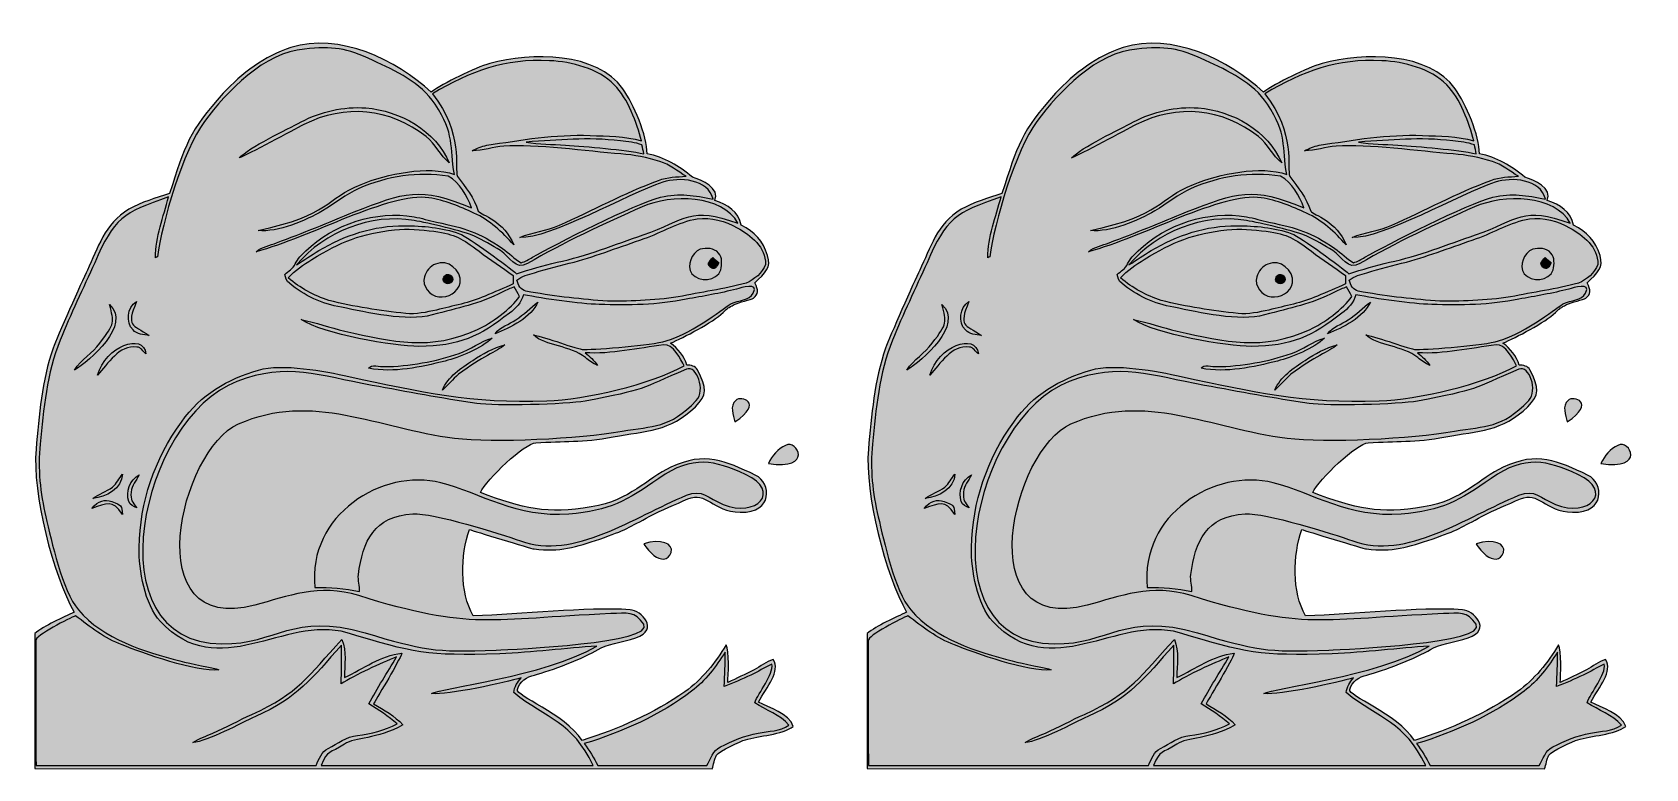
# Model space of a CAD drawing. Header units: millimetres. Extents: x 153 to 334, y -234 to -152.
import ezdxf

# ---------------------------------------------------------------- set-up
doc = ezdxf.new("R2010")
doc.units = ezdxf.units.MM
doc.header["$MEASUREMENT"] = 0
doc.layers.add('layer 1', color=7, linetype='Continuous')

msp = doc.modelspace()

# ---------------------------------------------------------------- hatches: boundary and pattern name
at = {"layer": 'layer 1', "true_color": 0x2b2a29}
h = msp.add_hatch(color=250, dxfattribs=at)
edge = h.paths.add_edge_path()
edge.add_spline(control_points=[(182.144, -153.3238), (187.5118, -151.6076), (194.034, -154.6887), (197.873, -158.342), (199.2438, -157.3238), (202.7794, -155.589), (204.4784, -155.1089), (209.0833, -153.808), (216.525, -153.8446), (219.406, -157.9479), (220.5864, -159.6293), (222.1482, -163.2274), (222.1226, -165.2431), (224.0304, -165.615), (225.7409, -166.6263), (227.2163, -167.8601), (228.2389, -168.1641), (230.3622, -169.132), (229.7313, -170.488), (231.1502, -170.9906), (232.4194, -171.7176), (232.6783, -173.2666), (234.2245, -174.0731), (235.1038, -174.9433), (235.6574, -176.6659), (236.08, -177.9811), (235.3972, -178.6042), (234.2269, -179.7358), (234.6422, -180.55), (234.6218, -181.0255), (234.0694, -181.4354), (233.8048, -181.6314), (232.4045, -181.9058), (231.9077, -182.1781), (231.1808, -182.5788), (231.2677, -182.4754), (230.6541, -183.0723), (229.5172, -184.1793), (226.172, -185.8801), (224.7626, -186.4988), (225.5918, -187.1176), (226.2882, -187.9467), (226.5865, -188.9525), (227.026, -188.9843), (227.5633, -189.0453), (227.7857, -189.4901), (228.8586, -191.5479), (228.8677, -192.3321), (227.5426, -193.6352), (224.702, -196.4283), (222.0098, -196.3383), (218.3311, -197.02), (214.7679, -197.6802), (212.845, -197.4625), (209.617, -197.6818), (208.4059, -197.7639), (204.0824, -201.7547), (203.4119, -203.2776), (208.2105, -205.0501), (210.8986, -205.7467), (215.8567, -204.8858), (220.3596, -204.104), (222.0218, -201.7143), (224.7973, -200.4191), (228.6383, -198.6263), (230.838, -199.6871), (234.3212, -201.3337), (236.0495, -202.1509), (236.3278, -205.5966), (232.5734, -205.4813), (229.4221, -205.3846), (228.7812, -203.0769), (226.7149, -203.9781), (225.2781, -204.6068), (223.8162, -205.187), (222.4306, -205.9277), (220.0895, -207.1652), (219.7265, -207.4933), (216.8194, -208.4811), (214.1728, -209.3801), (212.2788, -209.9667), (209.4608, -209.5972), (209.0326, -209.5412), (202.5789, -207.5523), (202.1891, -207.4126), (201.1645, -210.3183), (201.0571, -214.3882), (202.6008, -217.0858), (208.0094, -216.9649), (215.2359, -216.1078), (220.2114, -216.4129), (221.4641, -216.4898), (223.591, -218.6389), (220.8638, -219.5632), (219.3097, -220.0896), (217.4426, -220.3562), (216.6289, -220.8686), (215.0807, -221.8448), (211.2487, -223.2963), (209.476, -223.744), (208.6511, -223.9431), (207.803, -224.4971), (207.5707, -225.3536), (207.3199, -226.1231), (212.8013, -228.0169), (214.841, -231.1014), (218.8908, -229.7722), (222.8713, -228.0892), (226.3654, -225.6161), (228.2735, -224.2331), (229.8196, -222.3971), (230.9832, -220.3563), (231.39, -220.9841), (231.2197, -223.8365), (231.1862, -224.5993), (232.1532, -224.0894), (233.1757, -223.6931), (234.132, -223.1624), (234.8473, -222.773), (235.4996, -222.2618), (236.2775, -221.9933), (237.1316, -223.3715), (235.575, -225.023), (234.6235, -226.7796), (235.8208, -227.4213), (238.0561, -228.0544), (238.5368, -229.5156), (237.3199, -230.4469), (234.6007, -230.5595), (233.1632, -231.0102), (232.6515, -231.1709), (230.1935, -232.269), (229.9052, -232.7496), (229.6676, -233.1435), (229.6101, -233.8446), (229.4206, -234.2618), (229.4206, -234.2618), (153.3882, -234.2261), (153.3882, -234.2261), (153.3814, -229.2633), (153.4346, -224.0442), (153.3794, -219.0825), (154.4677, -218.2282), (156.5628, -217.2481), (157.8228, -216.7018), (155.4275, -212.5185), (153.106, -203.3933), (153.5274, -198.3988), (153.881, -194.5814), (154.1739, -190.702), (155.4575, -187.0583), (155.8534, -185.8832), (158.6949, -179.5695), (159.2928, -178.3123), (160.4596, -175.8606), (161.2202, -173.0871), (163.9475, -171.4773), (165.364, -170.633), (166.9775, -170.2312), (168.5251, -169.7075), (170.2402, -164.3727), (170.6973, -162.6515), (174.5382, -158.4594), (176.6411, -156.2115), (179.1762, -154.2565), (182.144, -153.3238)], knot_values=[0, 0, 0, 0, 0.01818182, 0.01818182, 0.01818182, 0.03636364, 0.03636364, 0.03636364, 0.05454545, 0.05454545, 0.05454545, 0.07272727, 0.07272727, 0.07272727, 0.09090909, 0.09090909, 0.09090909, 0.10909091, 0.10909091, 0.10909091, 0.12727273, 0.12727273, 0.12727273, 0.14545455, 0.14545455, 0.14545455, 0.16363636, 0.16363636, 0.16363636, 0.18181818, 0.18181818, 0.18181818, 0.2, 0.2, 0.2, 0.21818182, 0.21818182, 0.21818182, 0.23636364, 0.23636364, 0.23636364, 0.25454545, 0.25454545, 0.25454545, 0.27272727, 0.27272727, 0.27272727, 0.29090909, 0.29090909, 0.29090909, 0.30909091, 0.30909091, 0.30909091, 0.32727273, 0.32727273, 0.32727273, 0.34545455, 0.34545455, 0.34545455, 0.36363636, 0.36363636, 0.36363636, 0.38181818, 0.38181818, 0.38181818, 0.4, 0.4, 0.4, 0.41818182, 0.41818182, 0.41818182, 0.43636364, 0.43636364, 0.43636364, 0.45454545, 0.45454545, 0.45454545, 0.47272727, 0.47272727, 0.47272727, 0.49090909, 0.49090909, 0.49090909, 0.50909091, 0.50909091, 0.50909091, 0.52727273, 0.52727273, 0.52727273, 0.54545455, 0.54545455, 0.54545455, 0.56363636, 0.56363636, 0.56363636, 0.58181818, 0.58181818, 0.58181818, 0.6, 0.6, 0.6, 0.61818182, 0.61818182, 0.61818182, 0.63636364, 0.63636364, 0.63636364, 0.65454545, 0.65454545, 0.65454545, 0.67272727, 0.67272727, 0.67272727, 0.69090909, 0.69090909, 0.69090909, 0.70909091, 0.70909091, 0.70909091, 0.72727273, 0.72727273, 0.72727273, 0.74545455, 0.74545455, 0.74545455, 0.76363636, 0.76363636, 0.76363636, 0.78181818, 0.78181818, 0.78181818, 0.8, 0.8, 0.8, 0.81818182, 0.81818182, 0.81818182, 0.83636364, 0.83636364, 0.83636364, 0.85454545, 0.85454545, 0.85454545, 0.87272727, 0.87272727, 0.87272727, 0.89090909, 0.89090909, 0.89090909, 0.90909091, 0.90909091, 0.90909091, 0.92727273, 0.92727273, 0.92727273, 0.94545455, 0.94545455, 0.94545455, 0.96363636, 0.96363636, 0.96363636, 0.98181818, 0.98181818, 0.98181818, 1, 1, 1, 1], degree=3, periodic=1)
h = msp.add_hatch(color=250, dxfattribs=at)
edge = h.paths.add_edge_path()
edge.add_spline(control_points=[(275.583, -153.3238), (280.9508, -151.6076), (287.473, -154.6887), (291.312, -158.342), (292.6828, -157.3238), (296.2184, -155.589), (297.9174, -155.1089), (302.5223, -153.808), (309.964, -153.8446), (312.845, -157.9479), (314.0254, -159.6293), (315.5872, -163.2274), (315.5616, -165.2431), (317.4694, -165.615), (319.1799, -166.6263), (320.6553, -167.8601), (321.6779, -168.1641), (323.8012, -169.132), (323.1703, -170.488), (324.5892, -170.9906), (325.8584, -171.7176), (326.1173, -173.2666), (327.6635, -174.0731), (328.5428, -174.9433), (329.0964, -176.6659), (329.519, -177.9811), (328.8362, -178.6042), (327.6659, -179.7358), (328.0812, -180.55), (328.0608, -181.0255), (327.5084, -181.4354), (327.2438, -181.6314), (325.8435, -181.9058), (325.3467, -182.1781), (324.6198, -182.5788), (324.7067, -182.4754), (324.0931, -183.0723), (322.9562, -184.1793), (319.611, -185.8801), (318.2016, -186.4988), (319.0308, -187.1176), (319.7272, -187.9467), (320.0255, -188.9525), (320.465, -188.9843), (321.0023, -189.0453), (321.2247, -189.4901), (322.2976, -191.5479), (322.3067, -192.3321), (320.9816, -193.6352), (318.141, -196.4283), (315.4488, -196.3383), (311.7701, -197.02), (308.2069, -197.6802), (306.284, -197.4625), (303.056, -197.6818), (301.8449, -197.7639), (297.5214, -201.7547), (296.8509, -203.2776), (301.6495, -205.0501), (304.3376, -205.7467), (309.2957, -204.8858), (313.7986, -204.104), (315.4608, -201.7143), (318.2363, -200.4191), (322.0773, -198.6263), (324.277, -199.6871), (327.7602, -201.3337), (329.4885, -202.1509), (329.7668, -205.5966), (326.0124, -205.4813), (322.8611, -205.3846), (322.2202, -203.0769), (320.1539, -203.9781), (318.7171, -204.6068), (317.2552, -205.187), (315.8696, -205.9277), (313.5285, -207.1652), (313.1655, -207.4933), (310.2584, -208.4811), (307.6118, -209.3801), (305.7178, -209.9667), (302.8998, -209.5972), (302.4716, -209.5412), (296.0179, -207.5523), (295.6281, -207.4126), (294.6035, -210.3183), (294.4961, -214.3882), (296.0398, -217.0858), (301.4484, -216.9649), (308.6749, -216.1078), (313.6504, -216.4129), (314.9031, -216.4898), (317.03, -218.6389), (314.3028, -219.5632), (312.7487, -220.0896), (310.8816, -220.3562), (310.0679, -220.8686), (308.5197, -221.8448), (304.6877, -223.2963), (302.915, -223.744), (302.0901, -223.9431), (301.242, -224.4971), (301.0097, -225.3536), (300.7589, -226.1231), (306.2403, -228.0169), (308.28, -231.1014), (312.3298, -229.7722), (316.3103, -228.0892), (319.8044, -225.6161), (321.7125, -224.2331), (323.2586, -222.3971), (324.4222, -220.3563), (324.829, -220.9841), (324.6587, -223.8365), (324.6252, -224.5993), (325.5922, -224.0894), (326.6147, -223.6931), (327.571, -223.1624), (328.2863, -222.773), (328.9386, -222.2618), (329.7165, -221.9933), (330.5706, -223.3715), (329.014, -225.023), (328.0625, -226.7796), (329.2598, -227.4213), (331.4951, -228.0544), (331.9758, -229.5156), (330.7589, -230.4469), (328.0397, -230.5595), (326.6022, -231.0102), (326.0905, -231.1709), (323.6325, -232.269), (323.3442, -232.7496), (323.1066, -233.1435), (323.0491, -233.8446), (322.8596, -234.2618), (322.8596, -234.2618), (246.8272, -234.2261), (246.8272, -234.2261), (246.8204, -229.2633), (246.8736, -224.0442), (246.8184, -219.0825), (247.9067, -218.2282), (250.0018, -217.2481), (251.2618, -216.7018), (248.8665, -212.5185), (246.545, -203.3933), (246.9664, -198.3988), (247.32, -194.5814), (247.6129, -190.702), (248.8965, -187.0583), (249.2924, -185.8832), (252.1339, -179.5695), (252.7318, -178.3123), (253.8986, -175.8606), (254.6592, -173.0871), (257.3865, -171.4773), (258.803, -170.633), (260.4165, -170.2312), (261.9641, -169.7075), (263.6792, -164.3727), (264.1363, -162.6515), (267.9772, -158.4594), (270.0801, -156.2115), (272.6152, -154.2565), (275.583, -153.3238)], knot_values=[0, 0, 0, 0, 0.01818182, 0.01818182, 0.01818182, 0.03636364, 0.03636364, 0.03636364, 0.05454545, 0.05454545, 0.05454545, 0.07272727, 0.07272727, 0.07272727, 0.09090909, 0.09090909, 0.09090909, 0.10909091, 0.10909091, 0.10909091, 0.12727273, 0.12727273, 0.12727273, 0.14545455, 0.14545455, 0.14545455, 0.16363636, 0.16363636, 0.16363636, 0.18181818, 0.18181818, 0.18181818, 0.2, 0.2, 0.2, 0.21818182, 0.21818182, 0.21818182, 0.23636364, 0.23636364, 0.23636364, 0.25454545, 0.25454545, 0.25454545, 0.27272727, 0.27272727, 0.27272727, 0.29090909, 0.29090909, 0.29090909, 0.30909091, 0.30909091, 0.30909091, 0.32727273, 0.32727273, 0.32727273, 0.34545455, 0.34545455, 0.34545455, 0.36363636, 0.36363636, 0.36363636, 0.38181818, 0.38181818, 0.38181818, 0.4, 0.4, 0.4, 0.41818182, 0.41818182, 0.41818182, 0.43636364, 0.43636364, 0.43636364, 0.45454545, 0.45454545, 0.45454545, 0.47272727, 0.47272727, 0.47272727, 0.49090909, 0.49090909, 0.49090909, 0.50909091, 0.50909091, 0.50909091, 0.52727273, 0.52727273, 0.52727273, 0.54545455, 0.54545455, 0.54545455, 0.56363636, 0.56363636, 0.56363636, 0.58181818, 0.58181818, 0.58181818, 0.6, 0.6, 0.6, 0.61818182, 0.61818182, 0.61818182, 0.63636364, 0.63636364, 0.63636364, 0.65454545, 0.65454545, 0.65454545, 0.67272727, 0.67272727, 0.67272727, 0.69090909, 0.69090909, 0.69090909, 0.70909091, 0.70909091, 0.70909091, 0.72727273, 0.72727273, 0.72727273, 0.74545455, 0.74545455, 0.74545455, 0.76363636, 0.76363636, 0.76363636, 0.78181818, 0.78181818, 0.78181818, 0.8, 0.8, 0.8, 0.81818182, 0.81818182, 0.81818182, 0.83636364, 0.83636364, 0.83636364, 0.85454545, 0.85454545, 0.85454545, 0.87272727, 0.87272727, 0.87272727, 0.89090909, 0.89090909, 0.89090909, 0.90909091, 0.90909091, 0.90909091, 0.92727273, 0.92727273, 0.92727273, 0.94545455, 0.94545455, 0.94545455, 0.96363636, 0.96363636, 0.96363636, 0.98181818, 0.98181818, 0.98181818, 1, 1, 1, 1], degree=3, periodic=1)
h = msp.add_hatch(color=250, dxfattribs=at)
edge = h.paths.add_edge_path()
edge.add_spline(control_points=[(183.6668, -153.4936), (186.8242, -153.1779), (188.3395, -153.3411), (191.3583, -154.7605), (193.9137, -155.9621), (196.7071, -157.225), (198.3289, -159.671), (200.5967, -163.0909), (199.9038, -164.3678), (200.5037, -167.5786), (197.5267, -166.5053), (192.883, -167.5367), (190.0141, -168.6741), (186.0152, -170.259), (186.5928, -172.1298), (178.4632, -173.8499), (180.6225, -174.1148), (183.8759, -172.7026), (185.6758, -171.6542), (187.067, -170.8569), (188.2884, -169.7724), (189.7735, -169.1409), (192.8949, -167.7676), (196.4169, -167.2343), (199.792, -167.7538), (201.1557, -168.4684), (201.8673, -169.9423), (202.4254, -171.306), (196.6108, -168.904), (194.936, -169.5511), (189.2418, -171.7772), (186.3386, -172.9228), (183.4803, -174.1797), (180.5398, -175.2299), (179.7688, -175.5408), (178.8932, -175.6624), (178.2507, -176.2329), (184.2436, -174.6427), (193.2425, -169.5458), (197.6161, -170.1773), (199.3941, -170.4482), (201.066, -171.1554), (202.6907, -171.8988), (204.4441, -172.7044), (205.8893, -174.0309), (207.1549, -175.4621), (206.0877, -172.7812), (203.5598, -172.1416), (203.1758, -171.6764), (202.717, -170.2116), (201.7484, -169.0029), (200.8338, -167.802), (200.4645, -166.8254), (201.556, -162.9866), (198.0249, -158.501), (202.2878, -155.9753), (206.1566, -154.5438), (211.1658, -154.7952), (213.7, -154.9225), (216.5926, -155.6662), (218.443, -157.5143), (219.9742, -159.044), (220.9787, -161.7729), (221.5019, -163.7999), (219.6228, -163.2661), (217.6554, -163.2388), (215.7169, -163.1961), (211.8179, -163.0229), (207.9549, -163.707), (204.1165, -164.2941), (203.5349, -164.3825), (202.9949, -164.6297), (202.4931, -164.927), (203.6965, -164.8731), (204.8518, -164.4903), (206.0483, -164.3909), (209.5578, -164.1494), (215.426, -164.9598), (219.1767, -165.2669), (220.6701, -165.3581), (222.1389, -165.6785), (223.5689, -166.1057), (224.6618, -166.4344), (225.5306, -167.2108), (226.5022, -167.7745), (225.4647, -167.8478), (224.3925, -167.8422), (223.4087, -168.2265), (219.5897, -169.6578), (215.9976, -171.6071), (212.2754, -173.2584), (210.8549, -173.9146), (209.2714, -174.0474), (207.8279, -174.6248), (211.1781, -174.862), (219.8071, -169.7664), (223.8922, -168.4322), (225.7279, -167.8325), (228.9835, -168.0461), (229.5323, -170.3457), (227.4109, -169.9067), (225.7864, -169.6163), (223.638, -170.1289), (220.7219, -170.8246), (211.8475, -175.4133), (209.2592, -176.8657), (208.8501, -177.1022), (208.4329, -177.3285), (207.9853, -177.482), (207.2184, -177.0413), (206.6258, -176.3739), (205.8963, -175.8836), (203.1556, -174.0122), (201.75, -173.6022), (198.4851, -172.9198), (197.6382, -172.7497), (196.8202, -172.4614), (195.969, -172.3188), (191.7106, -171.5843), (186.9136, -173.1222), (183.8008, -176.1446), (183.353, -176.5841), (182.904, -177.0413), (182.6248, -177.6091), (182.3927, -178.1371), (181.8594, -178.4146), (181.4479, -178.7849), (181.5402, -179.1498), (181.6386, -179.5463), (181.9659, -179.7757), (183.6306, -181.1655), (185.6701, -182.1024), (187.8049, -182.4739), (190.7335, -183.037), (195.1196, -184.1181), (198.007, -183.3305), (200.9516, -182.5274), (203.125, -182.1656), (205.9307, -180.7248), (206.3425, -180.5161), (206.7723, -180.3475), (207.2059, -180.1888), (207.4257, -180.5273), (207.6178, -180.8825), (207.7862, -181.2486), (206.9392, -182.6179), (204.4952, -184.3252), (203.1038, -184.9596), (197.7783, -187.388), (193.6619, -186.3658), (188.1794, -185.1531), (186.5337, -184.761), (184.9335, -184.2014), (183.2827, -183.8362), (185.7269, -185.5193), (193.7543, -186.862), (196.5024, -186.8647), (201.0451, -186.8699), (203.331, -185.6985), (206.6725, -183.1342), (207.3689, -182.5999), (208.0224, -181.9393), (208.2452, -181.0618), (210.5758, -181.5398), (214.5291, -182.079), (216.7602, -182.1575), (220.0223, -182.2309), (223.3231, -182.2461), (226.5283, -181.5526), (228.4201, -181.232), (230.313, -180.9018), (232.1726, -180.4265), (232.632, -180.3004), (234.7273, -179.5924), (234.0425, -180.8921), (233.6287, -181.6775), (232.3875, -181.7123), (231.5854, -182.0568), (231.0129, -182.2849), (227.5274, -185.2829), (224.2639, -186.2531), (222.5885, -186.7507), (216.71, -187.2165), (215.0193, -187.209), (214.2286, -187.2055), (210.7338, -185.7889), (209.3671, -185.5826), (210.774, -186.8468), (213.4924, -186.7416), (215.1975, -188.1265), (215.6105, -188.4647), (216.0528, -188.7702), (216.5434, -188.9912), (216.1814, -188.4307), (215.681, -187.9826), (215.1562, -187.5809), (218.1362, -187.751), (221.068, -187.0694), (224.0001, -186.6713), (224.9915, -186.5372), (225.9528, -188.3375), (226.2867, -189.041), (222.5532, -191.1431), (215.1357, -192.8198), (210.8769, -192.9745), (202.3102, -193.2861), (196.8292, -191.9974), (188.6436, -190.2375), (185.9566, -189.6392), (181.121, -188.7478), (178.516, -189.5176), (174.9669, -190.5712), (172.038, -192.2339), (169.8501, -195.3495), (166.8285, -199.5607), (165.1998, -204.2536), (165.0997, -209.4413), (165.052, -211.9276), (165.724, -215.8419), (167.4875, -217.727), (174.0893, -224.784), (181.2777, -216.9973), (188.4569, -218.9994), (195.9426, -221.2731), (197.3295, -221.6311), (205.5857, -221.3512), (209.2654, -221.2261), (213.0506, -220.7122), (216.481, -220.5042), (210.4486, -223.9751), (198.9304, -225.1791), (197.9282, -225.8373), (199.7451, -226.0299), (206.2609, -224.5604), (207.9964, -224.0702), (207.5707, -224.5304), (207.2267, -225.0786), (207.1522, -225.7142), (210.9516, -228.7566), (213.7005, -228.9484), (216.0873, -233.8913), (208.918, -233.9282), (201.7471, -233.9061), (194.5762, -233.9078), (191.5671, -233.8895), (188.5565, -233.9504), (185.5457, -233.8813), (186.3276, -232.0222), (186.4358, -232.6621), (188.1615, -231.4911), (189.3472, -230.6864), (191.7552, -231.024), (194.7102, -229.3411), (193.793, -228.3298), (192.577, -227.6817), (191.4275, -226.9773), (192.0217, -225.9444), (194.2781, -222.2187), (194.5929, -221.3017), (192.2208, -221.5541), (190.267, -223.0338), (188.1667, -224.0222), (188.1294, -222.6027), (188.4514, -221.1162), (187.8726, -219.762), (184.0324, -223.8916), (183.0391, -225.7633), (177.7711, -228.1614), (176.2955, -228.8272), (174.8793, -229.6202), (173.394, -230.2683), (172.6287, -230.6111), (171.8079, -230.8444), (171.1131, -231.3319), (172.8573, -231.1757), (176.4829, -229.1574), (178.1731, -228.4004), (182.8804, -226.2925), (184.4715, -224.1424), (187.8118, -220.3811), (187.8282, -221.8336), (187.8255, -223.2872), (187.777, -224.7402), (189.3875, -223.6999), (192.1942, -222.4443), (193.992, -221.717), (192.9667, -223.4847), (191.8378, -225.1909), (190.8761, -226.9951), (192.0133, -227.6268), (193.066, -228.396), (194.0568, -229.2376), (192.6792, -229.9628), (191.1481, -230.3371), (189.6132, -230.535), (188.3864, -230.662), (187.3887, -231.4399), (186.3263, -231.9884), (185.5844, -232.3503), (185.2848, -233.1729), (184.9805, -233.8828), (174.498, -233.9339), (164.0128, -233.9173), (153.53, -233.8913), (153.4748, -229.2333), (153.5464, -224.5745), (153.4898, -219.9169), (153.4183, -219.2802), (157.3428, -217.336), (157.9624, -217.101), (159.6078, -218.3295), (161.2328, -219.6585), (163.192, -220.3645), (165.4938, -221.2466), (171.5526, -223.4931), (174.0614, -223.1542), (173.3955, -222.9177), (170.9233, -222.5055), (169.6704, -222.1703), (165.6391, -221.0915), (161.0964, -219.7306), (158.2827, -216.435), (156.4529, -214.2916), (155.2692, -208.6702), (154.6311, -205.9966), (154.0081, -203.3275), (153.7026, -200.5613), (153.9874, -197.8257), (154.3658, -193.888), (154.7375, -189.8768), (156.2296, -186.1742), (157.3934, -183.3054), (158.8293, -180.297), (160.119, -177.4698), (162.3111, -172.425), (163.2283, -171.8784), (168.4175, -170.0806), (167.8329, -172.3326), (166.9406, -174.5518), (166.9321, -176.91), (166.9887, -176.8866), (167.1035, -176.8369), (167.1599, -176.8121), (167.6633, -172.9529), (170.0282, -164.8415), (172.4437, -161.618), (174.9403, -158.2761), (179.1953, -153.7998), (183.6668, -153.4936)], knot_values=[0, 0, 0, 0, 0.00862069, 0.00862069, 0.00862069, 0.01724138, 0.01724138, 0.01724138, 0.02586207, 0.02586207, 0.02586207, 0.03448276, 0.03448276, 0.03448276, 0.04310345, 0.04310345, 0.04310345, 0.05172414, 0.05172414, 0.05172414, 0.06034483, 0.06034483, 0.06034483, 0.06896552, 0.06896552, 0.06896552, 0.07758621, 0.07758621, 0.07758621, 0.0862069, 0.0862069, 0.0862069, 0.09482759, 0.09482759, 0.09482759, 0.10344828, 0.10344828, 0.10344828, 0.11206897, 0.11206897, 0.11206897, 0.12068966, 0.12068966, 0.12068966, 0.12931034, 0.12931034, 0.12931034, 0.13793103, 0.13793103, 0.13793103, 0.14655172, 0.14655172, 0.14655172, 0.15517241, 0.15517241, 0.15517241, 0.1637931, 0.1637931, 0.1637931, 0.17241379, 0.17241379, 0.17241379, 0.18103448, 0.18103448, 0.18103448, 0.18965517, 0.18965517, 0.18965517, 0.19827586, 0.19827586, 0.19827586, 0.20689655, 0.20689655, 0.20689655, 0.21551724, 0.21551724, 0.21551724, 0.22413793, 0.22413793, 0.22413793, 0.23275862, 0.23275862, 0.23275862, 0.24137931, 0.24137931, 0.24137931, 0.25, 0.25, 0.25, 0.25862069, 0.25862069, 0.25862069, 0.26724138, 0.26724138, 0.26724138, 0.27586207, 0.27586207, 0.27586207, 0.28448276, 0.28448276, 0.28448276, 0.29310345, 0.29310345, 0.29310345, 0.30172414, 0.30172414, 0.30172414, 0.31034483, 0.31034483, 0.31034483, 0.31896552, 0.31896552, 0.31896552, 0.32758621, 0.32758621, 0.32758621, 0.3362069, 0.3362069, 0.3362069, 0.34482759, 0.34482759, 0.34482759, 0.35344828, 0.35344828, 0.35344828, 0.36206897, 0.36206897, 0.36206897, 0.37068966, 0.37068966, 0.37068966, 0.37931034, 0.37931034, 0.37931034, 0.38793103, 0.38793103, 0.38793103, 0.39655172, 0.39655172, 0.39655172, 0.40517241, 0.40517241, 0.40517241, 0.4137931, 0.4137931, 0.4137931, 0.42241379, 0.42241379, 0.42241379, 0.43103448, 0.43103448, 0.43103448, 0.43965517, 0.43965517, 0.43965517, 0.44827586, 0.44827586, 0.44827586, 0.45689655, 0.45689655, 0.45689655, 0.46551724, 0.46551724, 0.46551724, 0.47413793, 0.47413793, 0.47413793, 0.48275862, 0.48275862, 0.48275862, 0.49137931, 0.49137931, 0.49137931, 0.5, 0.5, 0.5, 0.50862069, 0.50862069, 0.50862069, 0.51724138, 0.51724138, 0.51724138, 0.52586207, 0.52586207, 0.52586207, 0.53448276, 0.53448276, 0.53448276, 0.54310345, 0.54310345, 0.54310345, 0.55172414, 0.55172414, 0.55172414, 0.56034483, 0.56034483, 0.56034483, 0.56896552, 0.56896552, 0.56896552, 0.57758621, 0.57758621, 0.57758621, 0.5862069, 0.5862069, 0.5862069, 0.59482759, 0.59482759, 0.59482759, 0.60344828, 0.60344828, 0.60344828, 0.61206897, 0.61206897, 0.61206897, 0.62068966, 0.62068966, 0.62068966, 0.62931034, 0.62931034, 0.62931034, 0.63793103, 0.63793103, 0.63793103, 0.64655172, 0.64655172, 0.64655172, 0.65517241, 0.65517241, 0.65517241, 0.6637931, 0.6637931, 0.6637931, 0.67241379, 0.67241379, 0.67241379, 0.68103448, 0.68103448, 0.68103448, 0.68965517, 0.68965517, 0.68965517, 0.69827586, 0.69827586, 0.69827586, 0.70689655, 0.70689655, 0.70689655, 0.71551724, 0.71551724, 0.71551724, 0.72413793, 0.72413793, 0.72413793, 0.73275862, 0.73275862, 0.73275862, 0.74137931, 0.74137931, 0.74137931, 0.75, 0.75, 0.75, 0.75862069, 0.75862069, 0.75862069, 0.76724138, 0.76724138, 0.76724138, 0.77586207, 0.77586207, 0.77586207, 0.78448276, 0.78448276, 0.78448276, 0.79310345, 0.79310345, 0.79310345, 0.80172414, 0.80172414, 0.80172414, 0.81034483, 0.81034483, 0.81034483, 0.81896552, 0.81896552, 0.81896552, 0.82758621, 0.82758621, 0.82758621, 0.8362069, 0.8362069, 0.8362069, 0.84482759, 0.84482759, 0.84482759, 0.85344828, 0.85344828, 0.85344828, 0.86206897, 0.86206897, 0.86206897, 0.87068966, 0.87068966, 0.87068966, 0.87931034, 0.87931034, 0.87931034, 0.88793103, 0.88793103, 0.88793103, 0.89655172, 0.89655172, 0.89655172, 0.90517241, 0.90517241, 0.90517241, 0.9137931, 0.9137931, 0.9137931, 0.92241379, 0.92241379, 0.92241379, 0.93103448, 0.93103448, 0.93103448, 0.93965517, 0.93965517, 0.93965517, 0.94827586, 0.94827586, 0.94827586, 0.95689655, 0.95689655, 0.95689655, 0.96551724, 0.96551724, 0.96551724, 0.97413793, 0.97413793, 0.97413793, 0.98275862, 0.98275862, 0.98275862, 0.99137931, 0.99137931, 0.99137931, 1, 1, 1, 1], degree=3, periodic=1)
at = {"layer": 'layer 1', "true_color": 0xfefefe}
h = msp.add_hatch(color=7, dxfattribs=at)
edge = h.paths.add_edge_path()
edge.add_spline(control_points=[(277.1058, -153.4936), (280.2632, -153.1779), (281.7785, -153.3411), (284.7973, -154.7605), (287.3527, -155.9621), (290.1461, -157.225), (291.7679, -159.671), (294.0357, -163.0909), (293.3428, -164.3678), (293.9427, -167.5786), (290.9657, -166.5053), (286.322, -167.5367), (283.4531, -168.6741), (279.4542, -170.259), (280.0318, -172.1298), (271.9022, -173.8499), (274.0615, -174.1148), (277.3149, -172.7026), (279.1148, -171.6542), (280.506, -170.8569), (281.7274, -169.7724), (283.2125, -169.1409), (286.3339, -167.7676), (289.8559, -167.2343), (293.231, -167.7538), (294.5947, -168.4684), (295.3063, -169.9423), (295.8644, -171.306), (290.0498, -168.904), (288.375, -169.5511), (282.6808, -171.7772), (279.7776, -172.9228), (276.9193, -174.1797), (273.9788, -175.2299), (273.2078, -175.5408), (272.3322, -175.6624), (271.6897, -176.2329), (277.6826, -174.6427), (286.6815, -169.5458), (291.0551, -170.1773), (292.8331, -170.4482), (294.505, -171.1554), (296.1297, -171.8988), (297.8831, -172.7044), (299.3283, -174.0309), (300.5939, -175.4621), (299.5267, -172.7812), (296.9988, -172.1416), (296.6148, -171.6764), (296.156, -170.2116), (295.1874, -169.0029), (294.2728, -167.802), (293.9035, -166.8254), (294.995, -162.9866), (291.4639, -158.501), (295.7268, -155.9753), (299.5956, -154.5438), (304.6048, -154.7952), (307.139, -154.9225), (310.0316, -155.6662), (311.882, -157.5143), (313.4132, -159.044), (314.4177, -161.7729), (314.9409, -163.7999), (313.0618, -163.2661), (311.0944, -163.2388), (309.1559, -163.1961), (305.2569, -163.0229), (301.3939, -163.707), (297.5555, -164.2941), (296.9739, -164.3825), (296.4339, -164.6297), (295.9321, -164.927), (297.1355, -164.8731), (298.2908, -164.4903), (299.4873, -164.3909), (302.9968, -164.1494), (308.865, -164.9598), (312.6157, -165.2669), (314.1091, -165.3581), (315.5779, -165.6785), (317.0079, -166.1057), (318.1008, -166.4344), (318.9696, -167.2108), (319.9412, -167.7745), (318.9037, -167.8478), (317.8315, -167.8422), (316.8477, -168.2265), (313.0287, -169.6578), (309.4366, -171.6071), (305.7144, -173.2584), (304.2939, -173.9146), (302.7104, -174.0474), (301.2669, -174.6248), (304.6171, -174.862), (313.2461, -169.7664), (317.3312, -168.4322), (319.1669, -167.8325), (322.4225, -168.0461), (322.9713, -170.3457), (320.8499, -169.9067), (319.2254, -169.6163), (317.077, -170.1289), (314.1609, -170.8246), (305.2865, -175.4133), (302.6982, -176.8657), (302.2891, -177.1022), (301.8719, -177.3285), (301.4243, -177.482), (300.6574, -177.0413), (300.0648, -176.3739), (299.3353, -175.8836), (296.5946, -174.0122), (295.189, -173.6022), (291.9241, -172.9198), (291.0772, -172.7497), (290.2592, -172.4614), (289.408, -172.3188), (285.1496, -171.5843), (280.3526, -173.1222), (277.2398, -176.1446), (276.792, -176.5841), (276.343, -177.0413), (276.0638, -177.6091), (275.8317, -178.1371), (275.2984, -178.4146), (274.8869, -178.7849), (274.9792, -179.1498), (275.0776, -179.5463), (275.4049, -179.7757), (277.0696, -181.1655), (279.1091, -182.1024), (281.2439, -182.4739), (284.1725, -183.037), (288.5586, -184.1181), (291.446, -183.3305), (294.3906, -182.5274), (296.564, -182.1656), (299.3697, -180.7248), (299.7815, -180.5161), (300.2113, -180.3475), (300.6449, -180.1888), (300.8647, -180.5273), (301.0568, -180.8825), (301.2252, -181.2486), (300.3782, -182.6179), (297.9342, -184.3252), (296.5428, -184.9596), (291.2173, -187.388), (287.1009, -186.3658), (281.6184, -185.1531), (279.9727, -184.761), (278.3725, -184.2014), (276.7217, -183.8362), (279.1659, -185.5193), (287.1933, -186.862), (289.9414, -186.8647), (294.4841, -186.8699), (296.77, -185.6985), (300.1115, -183.1342), (300.8079, -182.5999), (301.4614, -181.9393), (301.6842, -181.0618), (304.0148, -181.5398), (307.9681, -182.079), (310.1992, -182.1575), (313.4613, -182.2309), (316.7621, -182.2461), (319.9673, -181.5526), (321.8591, -181.232), (323.752, -180.9018), (325.6116, -180.4265), (326.071, -180.3004), (328.1663, -179.5924), (327.4815, -180.8921), (327.0677, -181.6775), (325.8265, -181.7123), (325.0244, -182.0568), (324.4519, -182.2849), (320.9664, -185.2829), (317.7029, -186.2531), (316.0275, -186.7507), (310.149, -187.2165), (308.4583, -187.209), (307.6676, -187.2055), (304.1728, -185.7889), (302.8061, -185.5826), (304.213, -186.8468), (306.9314, -186.7416), (308.6365, -188.1265), (309.0495, -188.4647), (309.4918, -188.7702), (309.9824, -188.9912), (309.6204, -188.4307), (309.12, -187.9826), (308.5952, -187.5809), (311.5752, -187.751), (314.507, -187.0694), (317.4391, -186.6713), (318.4305, -186.5372), (319.3918, -188.3375), (319.7257, -189.041), (315.9922, -191.1431), (308.5747, -192.8198), (304.3159, -192.9745), (295.7492, -193.2861), (290.2682, -191.9974), (282.0826, -190.2375), (279.3956, -189.6392), (274.56, -188.7478), (271.955, -189.5176), (268.4059, -190.5712), (265.477, -192.2339), (263.2891, -195.3495), (260.2675, -199.5607), (258.6388, -204.2536), (258.5387, -209.4413), (258.491, -211.9276), (259.163, -215.8419), (260.9265, -217.727), (267.5283, -224.784), (274.7167, -216.9973), (281.8959, -218.9994), (289.3816, -221.2731), (290.7685, -221.6311), (299.0247, -221.3512), (302.7044, -221.2261), (306.4896, -220.7122), (309.92, -220.5042), (303.8876, -223.9751), (292.3694, -225.1791), (291.3672, -225.8373), (293.1841, -226.0299), (299.6999, -224.5604), (301.4354, -224.0702), (301.0097, -224.5304), (300.6657, -225.0786), (300.5912, -225.7142), (304.3906, -228.7566), (307.1395, -228.9484), (309.5263, -233.8913), (302.357, -233.9282), (295.1861, -233.9061), (288.0152, -233.9078), (285.0061, -233.8895), (281.9955, -233.9504), (278.9847, -233.8813), (279.7666, -232.0222), (279.8748, -232.6621), (281.6005, -231.4911), (282.7862, -230.6864), (285.1942, -231.024), (288.1492, -229.3411), (287.232, -228.3298), (286.016, -227.6817), (284.8665, -226.9773), (285.4607, -225.9444), (287.7171, -222.2187), (288.0319, -221.3017), (285.6598, -221.5541), (283.706, -223.0338), (281.6057, -224.0222), (281.5684, -222.6027), (281.8904, -221.1162), (281.3116, -219.762), (277.4714, -223.8916), (276.4781, -225.7633), (271.2101, -228.1614), (269.7345, -228.8272), (268.3183, -229.6202), (266.833, -230.2683), (266.0677, -230.6111), (265.2469, -230.8444), (264.5521, -231.3319), (266.2963, -231.1757), (269.9219, -229.1574), (271.6121, -228.4004), (276.3194, -226.2925), (277.9105, -224.1424), (281.2508, -220.3811), (281.2672, -221.8336), (281.2645, -223.2872), (281.216, -224.7402), (282.8265, -223.6999), (285.6332, -222.4443), (287.431, -221.717), (286.4057, -223.4847), (285.2768, -225.1909), (284.3151, -226.9951), (285.4523, -227.6268), (286.505, -228.396), (287.4958, -229.2376), (286.1182, -229.9628), (284.5871, -230.3371), (283.0522, -230.535), (281.8254, -230.662), (280.8277, -231.4399), (279.7653, -231.9884), (279.0234, -232.3503), (278.7238, -233.1729), (278.4195, -233.8828), (267.937, -233.9339), (257.4518, -233.9173), (246.969, -233.8913), (246.9138, -229.2333), (246.9854, -224.5745), (246.9288, -219.9169), (246.8573, -219.2802), (250.7818, -217.336), (251.4014, -217.101), (253.0468, -218.3295), (254.6718, -219.6585), (256.631, -220.3645), (258.9328, -221.2466), (264.9916, -223.4931), (267.5004, -223.1542), (266.8345, -222.9177), (264.3623, -222.5055), (263.1094, -222.1703), (259.0781, -221.0915), (254.5354, -219.7306), (251.7217, -216.435), (249.8919, -214.2916), (248.7082, -208.6702), (248.0701, -205.9966), (247.4471, -203.3275), (247.1416, -200.5613), (247.4264, -197.8257), (247.8048, -193.888), (248.1765, -189.8768), (249.6686, -186.1742), (250.8324, -183.3054), (252.2683, -180.297), (253.558, -177.4698), (255.7501, -172.425), (256.6673, -171.8784), (261.8565, -170.0806), (261.2719, -172.3326), (260.3796, -174.5518), (260.3711, -176.91), (260.4277, -176.8866), (260.5425, -176.8369), (260.5989, -176.8121), (261.1023, -172.9529), (263.4672, -164.8415), (265.8827, -161.618), (268.3793, -158.2761), (272.6343, -153.7998), (277.1058, -153.4936)], knot_values=[0, 0, 0, 0, 0.00862069, 0.00862069, 0.00862069, 0.01724138, 0.01724138, 0.01724138, 0.02586207, 0.02586207, 0.02586207, 0.03448276, 0.03448276, 0.03448276, 0.04310345, 0.04310345, 0.04310345, 0.05172414, 0.05172414, 0.05172414, 0.06034483, 0.06034483, 0.06034483, 0.06896552, 0.06896552, 0.06896552, 0.07758621, 0.07758621, 0.07758621, 0.0862069, 0.0862069, 0.0862069, 0.09482759, 0.09482759, 0.09482759, 0.10344828, 0.10344828, 0.10344828, 0.11206897, 0.11206897, 0.11206897, 0.12068966, 0.12068966, 0.12068966, 0.12931034, 0.12931034, 0.12931034, 0.13793103, 0.13793103, 0.13793103, 0.14655172, 0.14655172, 0.14655172, 0.15517241, 0.15517241, 0.15517241, 0.1637931, 0.1637931, 0.1637931, 0.17241379, 0.17241379, 0.17241379, 0.18103448, 0.18103448, 0.18103448, 0.18965517, 0.18965517, 0.18965517, 0.19827586, 0.19827586, 0.19827586, 0.20689655, 0.20689655, 0.20689655, 0.21551724, 0.21551724, 0.21551724, 0.22413793, 0.22413793, 0.22413793, 0.23275862, 0.23275862, 0.23275862, 0.24137931, 0.24137931, 0.24137931, 0.25, 0.25, 0.25, 0.25862069, 0.25862069, 0.25862069, 0.26724138, 0.26724138, 0.26724138, 0.27586207, 0.27586207, 0.27586207, 0.28448276, 0.28448276, 0.28448276, 0.29310345, 0.29310345, 0.29310345, 0.30172414, 0.30172414, 0.30172414, 0.31034483, 0.31034483, 0.31034483, 0.31896552, 0.31896552, 0.31896552, 0.32758621, 0.32758621, 0.32758621, 0.3362069, 0.3362069, 0.3362069, 0.34482759, 0.34482759, 0.34482759, 0.35344828, 0.35344828, 0.35344828, 0.36206897, 0.36206897, 0.36206897, 0.37068966, 0.37068966, 0.37068966, 0.37931034, 0.37931034, 0.37931034, 0.38793103, 0.38793103, 0.38793103, 0.39655172, 0.39655172, 0.39655172, 0.40517241, 0.40517241, 0.40517241, 0.4137931, 0.4137931, 0.4137931, 0.42241379, 0.42241379, 0.42241379, 0.43103448, 0.43103448, 0.43103448, 0.43965517, 0.43965517, 0.43965517, 0.44827586, 0.44827586, 0.44827586, 0.45689655, 0.45689655, 0.45689655, 0.46551724, 0.46551724, 0.46551724, 0.47413793, 0.47413793, 0.47413793, 0.48275862, 0.48275862, 0.48275862, 0.49137931, 0.49137931, 0.49137931, 0.5, 0.5, 0.5, 0.50862069, 0.50862069, 0.50862069, 0.51724138, 0.51724138, 0.51724138, 0.52586207, 0.52586207, 0.52586207, 0.53448276, 0.53448276, 0.53448276, 0.54310345, 0.54310345, 0.54310345, 0.55172414, 0.55172414, 0.55172414, 0.56034483, 0.56034483, 0.56034483, 0.56896552, 0.56896552, 0.56896552, 0.57758621, 0.57758621, 0.57758621, 0.5862069, 0.5862069, 0.5862069, 0.59482759, 0.59482759, 0.59482759, 0.60344828, 0.60344828, 0.60344828, 0.61206897, 0.61206897, 0.61206897, 0.62068966, 0.62068966, 0.62068966, 0.62931034, 0.62931034, 0.62931034, 0.63793103, 0.63793103, 0.63793103, 0.64655172, 0.64655172, 0.64655172, 0.65517241, 0.65517241, 0.65517241, 0.6637931, 0.6637931, 0.6637931, 0.67241379, 0.67241379, 0.67241379, 0.68103448, 0.68103448, 0.68103448, 0.68965517, 0.68965517, 0.68965517, 0.69827586, 0.69827586, 0.69827586, 0.70689655, 0.70689655, 0.70689655, 0.71551724, 0.71551724, 0.71551724, 0.72413793, 0.72413793, 0.72413793, 0.73275862, 0.73275862, 0.73275862, 0.74137931, 0.74137931, 0.74137931, 0.75, 0.75, 0.75, 0.75862069, 0.75862069, 0.75862069, 0.76724138, 0.76724138, 0.76724138, 0.77586207, 0.77586207, 0.77586207, 0.78448276, 0.78448276, 0.78448276, 0.79310345, 0.79310345, 0.79310345, 0.80172414, 0.80172414, 0.80172414, 0.81034483, 0.81034483, 0.81034483, 0.81896552, 0.81896552, 0.81896552, 0.82758621, 0.82758621, 0.82758621, 0.8362069, 0.8362069, 0.8362069, 0.84482759, 0.84482759, 0.84482759, 0.85344828, 0.85344828, 0.85344828, 0.86206897, 0.86206897, 0.86206897, 0.87068966, 0.87068966, 0.87068966, 0.87931034, 0.87931034, 0.87931034, 0.88793103, 0.88793103, 0.88793103, 0.89655172, 0.89655172, 0.89655172, 0.90517241, 0.90517241, 0.90517241, 0.9137931, 0.9137931, 0.9137931, 0.92241379, 0.92241379, 0.92241379, 0.93103448, 0.93103448, 0.93103448, 0.93965517, 0.93965517, 0.93965517, 0.94827586, 0.94827586, 0.94827586, 0.95689655, 0.95689655, 0.95689655, 0.96551724, 0.96551724, 0.96551724, 0.97413793, 0.97413793, 0.97413793, 0.98275862, 0.98275862, 0.98275862, 0.99137931, 0.99137931, 0.99137931, 1, 1, 1, 1], degree=3, periodic=1)
at = {"layer": 'layer 1', "true_color": 0x2b2a29}
h = msp.add_hatch(color=250, dxfattribs=at)
edge = h.paths.add_edge_path()
edge.add_spline(control_points=[(183.2812, -161.6731), (181.7585, -162.473), (177.3836, -164.5623), (176.3383, -165.6982), (177.2462, -165.4018), (182.3713, -162.5797), (183.574, -161.9731), (188.2157, -159.6318), (193.2213, -160.1119), (197.3133, -163.3175), (198.3675, -164.1324), (198.8898, -165.4313), (199.9205, -166.2727), (198.4316, -162.6495), (194.3499, -160.3967), (190.5613, -160.0981), (188.0494, -159.9211), (185.5058, -160.5056), (183.2812, -161.6731)], knot_values=[0, 0, 0, 0, 0.16666667, 0.16666667, 0.16666667, 0.33333333, 0.33333333, 0.33333333, 0.5, 0.5, 0.5, 0.66666667, 0.66666667, 0.66666667, 0.83333333, 0.83333333, 0.83333333, 1, 1, 1, 1], degree=3, periodic=1)
at = {"layer": 'layer 1', "true_color": 0xfefefe}
h = msp.add_hatch(color=7, dxfattribs=at)
edge = h.paths.add_edge_path()
edge.add_spline(control_points=[(276.7202, -161.6731), (275.1975, -162.473), (270.8226, -164.5623), (269.7773, -165.6982), (270.6852, -165.4018), (275.8103, -162.5797), (277.013, -161.9731), (281.6547, -159.6318), (286.6603, -160.1119), (290.7523, -163.3175), (291.8065, -164.1324), (292.3288, -165.4313), (293.3595, -166.2727), (291.8706, -162.6495), (287.7889, -160.3967), (284.0003, -160.0981), (281.4884, -159.9211), (278.9448, -160.5056), (276.7202, -161.6731)], knot_values=[0, 0, 0, 0, 0.16666667, 0.16666667, 0.16666667, 0.33333333, 0.33333333, 0.33333333, 0.5, 0.5, 0.5, 0.66666667, 0.66666667, 0.66666667, 0.83333333, 0.83333333, 0.83333333, 1, 1, 1, 1], degree=3, periodic=1)
at = {"layer": 'layer 1', "true_color": 0x2b2a29}
h = msp.add_hatch(color=250, dxfattribs=at)
edge = h.paths.add_edge_path()
edge.add_spline(control_points=[(208.5393, -163.9253), (212.3121, -163.6926), (215.3093, -163.3605), (219.1407, -163.7897), (219.9532, -163.8852), (220.7808, -163.9529), (221.5517, -164.247), (221.6264, -164.5814), (221.7023, -164.9145), (221.7715, -165.2517), (219.5771, -164.7705), (215.3479, -164.4558), (212.951, -164.2707), (211.481, -164.1421), (209.9915, -164.2334), (208.5393, -163.9253)], knot_values=[0, 0, 0, 0, 0.2, 0.2, 0.2, 0.4, 0.4, 0.4, 0.6, 0.6, 0.6, 0.8, 0.8, 0.8, 1, 1, 1, 1], degree=3, periodic=1)
at = {"layer": 'layer 1', "true_color": 0xfefefe}
h = msp.add_hatch(color=7, dxfattribs=at)
edge = h.paths.add_edge_path()
edge.add_spline(control_points=[(301.9783, -163.9253), (305.7511, -163.6926), (308.7483, -163.3605), (312.5797, -163.7897), (313.3922, -163.8852), (314.2198, -163.9529), (314.9907, -164.247), (315.0654, -164.5814), (315.1413, -164.9145), (315.2105, -165.2517), (313.0161, -164.7705), (308.7869, -164.4558), (306.39, -164.2707), (304.92, -164.1421), (303.4305, -164.2334), (301.9783, -163.9253)], knot_values=[0, 0, 0, 0, 0.2, 0.2, 0.2, 0.4, 0.4, 0.4, 0.6, 0.6, 0.6, 0.8, 0.8, 0.8, 1, 1, 1, 1], degree=3, periodic=1)
at = {"layer": 'layer 1', "true_color": 0x2b2a29}
h = msp.add_hatch(color=250, dxfattribs=at)
edge = h.paths.add_edge_path()
edge.add_spline(control_points=[(221.5587, -171.2094), (224.8508, -169.7335), (230.6152, -169.8675), (232.3217, -173.0497), (226.9589, -171.0434), (226.5648, -172.6542), (221.6665, -174.3499), (218.4761, -175.4483), (215.3303, -176.714), (212.0213, -177.4171), (210.4766, -177.7473), (208.9772, -178.2475), (207.4713, -178.713), (206.61, -177.9589), (202.0825, -174.5778), (201.0548, -174.2145), (199.0709, -173.5126), (196.9458, -173.3109), (194.8526, -173.34), (191.4703, -173.2721), (188.1626, -174.393), (185.2848, -176.1157), (184.4211, -176.6047), (183.6225, -177.1975), (182.7673, -177.7006), (186.0081, -173.95), (191.0522, -171.9119), (195.969, -172.7364), (197.4376, -172.9822), (201.658, -173.9653), (202.7351, -174.4798), (203.741, -174.9637), (204.7135, -175.5133), (205.6529, -176.1143), (206.6827, -176.7681), (207.3451, -178.3678), (208.7106, -177.5607), (212.5257, -175.3061), (217.4446, -173), (221.5587, -171.2094)], knot_values=[0, 0, 0, 0, 0.07692308, 0.07692308, 0.07692308, 0.15384615, 0.15384615, 0.15384615, 0.23076923, 0.23076923, 0.23076923, 0.30769231, 0.30769231, 0.30769231, 0.38461538, 0.38461538, 0.38461538, 0.46153846, 0.46153846, 0.46153846, 0.53846154, 0.53846154, 0.53846154, 0.61538462, 0.61538462, 0.61538462, 0.69230769, 0.69230769, 0.69230769, 0.76923077, 0.76923077, 0.76923077, 0.84615385, 0.84615385, 0.84615385, 0.92307692, 0.92307692, 0.92307692, 1, 1, 1, 1], degree=3, periodic=1)
at = {"layer": 'layer 1', "true_color": 0xfefefe}
h = msp.add_hatch(color=7, dxfattribs=at)
edge = h.paths.add_edge_path()
edge.add_spline(control_points=[(314.9977, -171.2094), (318.2898, -169.7335), (324.0542, -169.8675), (325.7607, -173.0497), (320.3979, -171.0434), (320.0038, -172.6542), (315.1055, -174.3499), (311.9151, -175.4483), (308.7693, -176.714), (305.4603, -177.4171), (303.9156, -177.7473), (302.4162, -178.2475), (300.9103, -178.713), (300.049, -177.9589), (295.5215, -174.5778), (294.4938, -174.2145), (292.5099, -173.5126), (290.3848, -173.3109), (288.2916, -173.34), (284.9093, -173.2721), (281.6016, -174.393), (278.7238, -176.1157), (277.8601, -176.6047), (277.0615, -177.1975), (276.2063, -177.7006), (279.4471, -173.95), (284.4912, -171.9119), (289.408, -172.7364), (290.8766, -172.9822), (295.097, -173.9653), (296.1741, -174.4798), (297.18, -174.9637), (298.1525, -175.5133), (299.0919, -176.1143), (300.1217, -176.7681), (300.7841, -178.3678), (302.1496, -177.5607), (305.9647, -175.3061), (310.8836, -173), (314.9977, -171.2094)], knot_values=[0, 0, 0, 0, 0.07692308, 0.07692308, 0.07692308, 0.15384615, 0.15384615, 0.15384615, 0.23076923, 0.23076923, 0.23076923, 0.30769231, 0.30769231, 0.30769231, 0.38461538, 0.38461538, 0.38461538, 0.46153846, 0.46153846, 0.46153846, 0.53846154, 0.53846154, 0.53846154, 0.61538462, 0.61538462, 0.61538462, 0.69230769, 0.69230769, 0.69230769, 0.76923077, 0.76923077, 0.76923077, 0.84615385, 0.84615385, 0.84615385, 0.92307692, 0.92307692, 0.92307692, 1, 1, 1, 1], degree=3, periodic=1)
at = {"layer": 'layer 1', "true_color": 0x2b2a29}
h = msp.add_hatch(color=250, dxfattribs=at)
edge = h.paths.add_edge_path()
edge.add_spline(control_points=[(184.5017, -177.1103), (183.5537, -177.7141), (182.5703, -178.3083), (181.8323, -179.1746), (183.16, -180.3185), (184.7407, -181.1491), (186.4013, -181.6933), (189.2257, -182.4421), (192.1298, -182.8414), (195.0285, -183.1704), (196.1945, -183.2975), (197.3538, -183.0182), (198.4882, -182.7808), (200.3189, -182.3123), (202.1965, -181.9682), (203.9415, -181.218), (204.9901, -180.7635), (206.0542, -180.3463), (207.0876, -179.8572), (207.0847, -179.5438), (207.0834, -179.2298), (207.0862, -178.9161), (205.8456, -177.9573), (204.4972, -177.1436), (203.2549, -176.1833), (201.3209, -174.7444), (200.6593, -174.2886), (198.1978, -173.9367), (196.7278, -173.7958), (195.2453, -173.6259), (193.7684, -173.7766), (190.0734, -174.194), (187.7065, -175.1045), (184.5017, -177.1103)], knot_values=[0, 0, 0, 0, 0.09090909, 0.09090909, 0.09090909, 0.18181818, 0.18181818, 0.18181818, 0.27272727, 0.27272727, 0.27272727, 0.36363636, 0.36363636, 0.36363636, 0.45454545, 0.45454545, 0.45454545, 0.54545455, 0.54545455, 0.54545455, 0.63636364, 0.63636364, 0.63636364, 0.72727273, 0.72727273, 0.72727273, 0.81818182, 0.81818182, 0.81818182, 0.90909091, 0.90909091, 0.90909091, 1, 1, 1, 1], degree=3, periodic=1)
h = msp.add_hatch(color=250, dxfattribs=at)
edge = h.paths.add_edge_path()
edge.add_spline(control_points=[(221.7982, -174.7699), (219.177, -175.658), (216.5891, -176.6478), (213.9282, -177.4088), (212.4209, -177.7227), (210.9466, -178.1646), (209.471, -178.5955), (208.794, -178.8197), (208.0577, -178.9549), (207.5008, -179.4317), (207.6432, -179.9525), (207.9416, -180.5452), (208.5259, -180.6574), (211.375, -181.2082), (214.2652, -181.5056), (217.1543, -181.7568), (219.9798, -181.8454), (222.8177, -181.7238), (225.6156, -181.2998), (228.1565, -180.8063), (230.7222, -180.4154), (233.2342, -179.78), (234.1475, -179.3472), (235.0734, -178.6649), (235.4019, -177.6659), (235.4913, -175.7109), (233.759, -174.3779), (232.2477, -173.5649), (230.9045, -172.7762), (229.3117, -172.3616), (227.7543, -172.5334), (225.6446, -172.9046), (223.7947, -174.0569), (221.7982, -174.7699)], knot_values=[0, 0, 0, 0, 0.09090909, 0.09090909, 0.09090909, 0.18181818, 0.18181818, 0.18181818, 0.27272727, 0.27272727, 0.27272727, 0.36363636, 0.36363636, 0.36363636, 0.45454545, 0.45454545, 0.45454545, 0.54545455, 0.54545455, 0.54545455, 0.63636364, 0.63636364, 0.63636364, 0.72727273, 0.72727273, 0.72727273, 0.81818182, 0.81818182, 0.81818182, 0.90909091, 0.90909091, 0.90909091, 1, 1, 1, 1], degree=3, periodic=1)
at = {"layer": 'layer 1', "true_color": 0xfefefe}
h = msp.add_hatch(color=7, dxfattribs=at)
edge = h.paths.add_edge_path()
edge.add_spline(control_points=[(277.9407, -177.1103), (276.9927, -177.7141), (276.0093, -178.3083), (275.2713, -179.1746), (276.599, -180.3185), (278.1797, -181.1491), (279.8403, -181.6933), (282.6647, -182.4421), (285.5688, -182.8414), (288.4675, -183.1704), (289.6335, -183.2975), (290.7928, -183.0182), (291.9272, -182.7808), (293.7579, -182.3123), (295.6355, -181.9682), (297.3805, -181.218), (298.4291, -180.7635), (299.4932, -180.3463), (300.5266, -179.8572), (300.5237, -179.5438), (300.5224, -179.2298), (300.5252, -178.9161), (299.2846, -177.9573), (297.9362, -177.1436), (296.6939, -176.1833), (294.7599, -174.7444), (294.0983, -174.2886), (291.6368, -173.9367), (290.1668, -173.7958), (288.6843, -173.6259), (287.2074, -173.7766), (283.5124, -174.194), (281.1455, -175.1045), (277.9407, -177.1103)], knot_values=[0, 0, 0, 0, 0.09090909, 0.09090909, 0.09090909, 0.18181818, 0.18181818, 0.18181818, 0.27272727, 0.27272727, 0.27272727, 0.36363636, 0.36363636, 0.36363636, 0.45454545, 0.45454545, 0.45454545, 0.54545455, 0.54545455, 0.54545455, 0.63636364, 0.63636364, 0.63636364, 0.72727273, 0.72727273, 0.72727273, 0.81818182, 0.81818182, 0.81818182, 0.90909091, 0.90909091, 0.90909091, 1, 1, 1, 1], degree=3, periodic=1)
h = msp.add_hatch(color=7, dxfattribs=at)
edge = h.paths.add_edge_path()
edge.add_spline(control_points=[(315.2372, -174.7699), (312.616, -175.658), (310.0281, -176.6478), (307.3672, -177.4088), (305.8599, -177.7227), (304.3856, -178.1646), (302.91, -178.5955), (302.233, -178.8197), (301.4967, -178.9549), (300.9398, -179.4317), (301.0822, -179.9525), (301.3806, -180.5452), (301.9649, -180.6574), (304.814, -181.2082), (307.7042, -181.5056), (310.5933, -181.7568), (313.4188, -181.8454), (316.2567, -181.7238), (319.0546, -181.2998), (321.5955, -180.8063), (324.1612, -180.4154), (326.6732, -179.78), (327.5865, -179.3472), (328.5124, -178.6649), (328.8409, -177.6659), (328.9303, -175.7109), (327.198, -174.3779), (325.6867, -173.5649), (324.3435, -172.7762), (322.7507, -172.3616), (321.1933, -172.5334), (319.0836, -172.9046), (317.2337, -174.0569), (315.2372, -174.7699)], knot_values=[0, 0, 0, 0, 0.09090909, 0.09090909, 0.09090909, 0.18181818, 0.18181818, 0.18181818, 0.27272727, 0.27272727, 0.27272727, 0.36363636, 0.36363636, 0.36363636, 0.45454545, 0.45454545, 0.45454545, 0.54545455, 0.54545455, 0.54545455, 0.63636364, 0.63636364, 0.63636364, 0.72727273, 0.72727273, 0.72727273, 0.81818182, 0.81818182, 0.81818182, 0.90909091, 0.90909091, 0.90909091, 1, 1, 1, 1], degree=3, periodic=1)
at = {"layer": 'layer 1', "true_color": 0x2b2a29}
h = msp.add_hatch(color=250, dxfattribs=at)
edge = h.paths.add_edge_path()
edge.add_spline(control_points=[(198.3831, -177.6158), (199.715, -176.9944), (201.3205, -178.3332), (201.152, -179.7314), (200.9185, -180.7828), (199.7689, -181.4255), (198.7383, -181.2871), (197.6964, -181.2005), (196.8482, -180.081), (197.123, -179.0571), (197.2946, -178.4187), (197.778, -177.8771), (198.3831, -177.6158)], knot_values=[0, 0, 0, 0, 0.25, 0.25, 0.25, 0.5, 0.5, 0.5, 0.75, 0.75, 0.75, 1, 1, 1, 1], degree=3, periodic=1)
h = msp.add_hatch(color=250, dxfattribs=at)
edge = h.paths.add_edge_path()
edge.add_spline(control_points=[(228.0998, -175.958), (228.7797, -175.7661), (229.6472, -175.8103), (230.1393, -176.3822), (230.6104, -176.8907), (230.5136, -177.6548), (230.406, -178.2808), (229.9167, -179.5448), (227.966, -179.7286), (227.1479, -178.7008), (226.5399, -177.753), (227.0884, -176.3712), (228.0998, -175.958)], knot_values=[0, 0, 0, 0, 0.25, 0.25, 0.25, 0.5, 0.5, 0.5, 0.75, 0.75, 0.75, 1, 1, 1, 1], degree=3, periodic=1)
h = msp.add_hatch(color=250, dxfattribs=at)
edge = h.paths.add_edge_path()
edge.add_spline(control_points=[(229.02, -177.5308), (228.9977, -177.9049), (229.4417, -178.2709), (229.7909, -178.061), (229.9761, -177.9049), (230.0563, -177.6659), (230.1823, -177.4654), (229.9512, -177.2747), (229.7205, -177.0855), (229.4884, -176.8976), (229.324, -177.1022), (229.1402, -177.2955), (229.02, -177.5308)], knot_values=[0, 0, 0, 0, 0.25, 0.25, 0.25, 0.5, 0.5, 0.5, 0.75, 0.75, 0.75, 1, 1, 1, 1], degree=3, periodic=1)
at = {"layer": 'layer 1', "true_color": 0xfefefe}
h = msp.add_hatch(color=7, dxfattribs=at)
edge = h.paths.add_edge_path()
edge.add_spline(control_points=[(291.8221, -177.6158), (293.154, -176.9944), (294.7595, -178.3332), (294.591, -179.7314), (294.3575, -180.7828), (293.2079, -181.4255), (292.1773, -181.2871), (291.1354, -181.2005), (290.2872, -180.081), (290.562, -179.0571), (290.7336, -178.4187), (291.217, -177.8771), (291.8221, -177.6158)], knot_values=[0, 0, 0, 0, 0.25, 0.25, 0.25, 0.5, 0.5, 0.5, 0.75, 0.75, 0.75, 1, 1, 1, 1], degree=3, periodic=1)
h = msp.add_hatch(color=7, dxfattribs=at)
edge = h.paths.add_edge_path()
edge.add_spline(control_points=[(321.5388, -175.958), (322.2187, -175.7661), (323.0862, -175.8103), (323.5783, -176.3822), (324.0494, -176.8907), (323.9526, -177.6548), (323.845, -178.2808), (323.3557, -179.5448), (321.405, -179.7286), (320.5869, -178.7008), (319.9789, -177.753), (320.5274, -176.3712), (321.5388, -175.958)], knot_values=[0, 0, 0, 0, 0.25, 0.25, 0.25, 0.5, 0.5, 0.5, 0.75, 0.75, 0.75, 1, 1, 1, 1], degree=3, periodic=1)
h = msp.add_hatch(color=7, dxfattribs=at)
edge = h.paths.add_edge_path()
edge.add_spline(control_points=[(322.459, -177.5308), (322.4367, -177.9049), (322.8807, -178.2709), (323.2299, -178.061), (323.4151, -177.9049), (323.4953, -177.6659), (323.6213, -177.4654), (323.3902, -177.2747), (323.1595, -177.0855), (322.9274, -176.8976), (322.763, -177.1022), (322.5792, -177.2955), (322.459, -177.5308)], knot_values=[0, 0, 0, 0, 0.25, 0.25, 0.25, 0.5, 0.5, 0.5, 0.75, 0.75, 0.75, 1, 1, 1, 1], degree=3, periodic=1)
at = {"layer": 'layer 1', "true_color": 0x2b2a29}
h = msp.add_hatch(color=250, dxfattribs=at)
edge = h.paths.add_edge_path()
edge.add_spline(control_points=[(199.6225, -178.8057), (199.2842, -178.9479), (199.0216, -179.5226), (199.4567, -179.712), (199.8022, -180.0409), (200.479, -179.6473), (200.2926, -179.184), (200.2496, -178.8678), (199.8949, -178.7628), (199.6225, -178.8057)], knot_values=[0, 0, 0, 0, 0.33333333, 0.33333333, 0.33333333, 0.66666667, 0.66666667, 0.66666667, 1, 1, 1, 1], degree=3, periodic=1)
at = {"layer": 'layer 1', "true_color": 0xfefefe}
h = msp.add_hatch(color=7, dxfattribs=at)
edge = h.paths.add_edge_path()
edge.add_spline(control_points=[(293.0615, -178.8057), (292.7232, -178.9479), (292.4606, -179.5226), (292.8957, -179.712), (293.2412, -180.0409), (293.918, -179.6473), (293.7316, -179.184), (293.6886, -178.8678), (293.3339, -178.7628), (293.0615, -178.8057)], knot_values=[0, 0, 0, 0, 0.33333333, 0.33333333, 0.33333333, 0.66666667, 0.66666667, 0.66666667, 1, 1, 1, 1], degree=3, periodic=1)
at = {"layer": 'layer 1', "true_color": 0x2b2a29}
h = msp.add_hatch(color=250, dxfattribs=at)
edge = h.paths.add_edge_path()
edge.add_spline(control_points=[(161.7785, -182.1781), (162.287, -184.204), (162.4466, -184.2113), (160.6981, -186.4974), (159.8525, -187.6055), (158.6283, -188.3585), (157.8393, -189.5149), (159.5462, -188.4966), (164.2884, -184.4162), (161.7785, -182.1781)], knot_values=[0, 0, 0, 0, 0.33333333, 0.33333333, 0.33333333, 0.66666667, 0.66666667, 0.66666667, 1, 1, 1, 1], degree=3, periodic=1)
h = msp.add_hatch(color=250, dxfattribs=at)
edge = h.paths.add_edge_path()
edge.add_spline(control_points=[(164.4147, -185.0218), (164.8764, -185.5162), (165.5932, -185.5798), (166.2259, -185.6282), (164.326, -184.3365), (163.6275, -184.7308), (164.7987, -181.8371), (163.7639, -182.5086), (163.5649, -184.1293), (164.4147, -185.0218)], knot_values=[0, 0, 0, 0, 0.33333333, 0.33333333, 0.33333333, 0.66666667, 0.66666667, 0.66666667, 1, 1, 1, 1], degree=3, periodic=1)
h = msp.add_hatch(color=250, dxfattribs=at)
edge = h.paths.add_edge_path()
edge.add_spline(control_points=[(207.394, -183.8668), (206.6229, -184.3935), (205.6518, -184.6584), (205.0782, -185.4392), (206.7573, -184.7844), (209.1474, -183.5888), (209.8752, -181.891), (209.0203, -182.5157), (208.3002, -183.3113), (207.394, -183.8668)], knot_values=[0, 0, 0, 0, 0.33333333, 0.33333333, 0.33333333, 0.66666667, 0.66666667, 0.66666667, 1, 1, 1, 1], degree=3, periodic=1)
at = {"layer": 'layer 1', "true_color": 0xfefefe}
h = msp.add_hatch(color=7, dxfattribs=at)
edge = h.paths.add_edge_path()
edge.add_spline(control_points=[(255.2175, -182.1781), (255.726, -184.204), (255.8856, -184.2113), (254.1371, -186.4974), (253.2915, -187.6055), (252.0673, -188.3585), (251.2783, -189.5149), (252.9852, -188.4966), (257.7274, -184.4162), (255.2175, -182.1781)], knot_values=[0, 0, 0, 0, 0.33333333, 0.33333333, 0.33333333, 0.66666667, 0.66666667, 0.66666667, 1, 1, 1, 1], degree=3, periodic=1)
h = msp.add_hatch(color=7, dxfattribs=at)
edge = h.paths.add_edge_path()
edge.add_spline(control_points=[(257.8537, -185.0218), (258.3154, -185.5162), (259.0322, -185.5798), (259.6649, -185.6282), (257.765, -184.3365), (257.0665, -184.7308), (258.2377, -181.8371), (257.2029, -182.5086), (257.0039, -184.1293), (257.8537, -185.0218)], knot_values=[0, 0, 0, 0, 0.33333333, 0.33333333, 0.33333333, 0.66666667, 0.66666667, 0.66666667, 1, 1, 1, 1], degree=3, periodic=1)
h = msp.add_hatch(color=7, dxfattribs=at)
edge = h.paths.add_edge_path()
edge.add_spline(control_points=[(300.833, -183.8668), (300.0619, -184.3935), (299.0908, -184.6584), (298.5172, -185.4392), (300.1963, -184.7844), (302.5864, -183.5888), (303.3142, -181.891), (302.4593, -182.5157), (301.7392, -183.3113), (300.833, -183.8668)], knot_values=[0, 0, 0, 0, 0.33333333, 0.33333333, 0.33333333, 0.66666667, 0.66666667, 0.66666667, 1, 1, 1, 1], degree=3, periodic=1)
at = {"layer": 'layer 1', "true_color": 0x2b2a29}
h = msp.add_hatch(color=250, dxfattribs=at)
edge = h.paths.add_edge_path()
edge.add_spline(control_points=[(160.4217, -190.094), (161.5845, -188.8218), (162.8419, -186.6827), (164.8622, -186.9326), (165.3183, -186.9716), (165.5477, -187.4274), (165.8708, -187.6926), (165.5685, -185.2819), (161.3726, -186.8176), (160.4217, -190.094)], knot_values=[0, 0, 0, 0, 0.33333333, 0.33333333, 0.33333333, 0.66666667, 0.66666667, 0.66666667, 1, 1, 1, 1], degree=3, periodic=1)
h = msp.add_hatch(color=250, dxfattribs=at)
edge = h.paths.add_edge_path()
edge.add_spline(control_points=[(201.0133, -187.6553), (198.5077, -188.5563), (195.3195, -189.1147), (192.6434, -189.1336), (192.1665, -189.1466), (191.1183, -188.8536), (190.8676, -189.3215), (193.7487, -189.8536), (196.6737, -189.1903), (199.47, -188.5026), (200.977, -188.1285), (203.5974, -187.0495), (204.7465, -185.9212), (203.4161, -186.3051), (202.319, -187.2116), (201.0133, -187.6553)], knot_values=[0, 0, 0, 0, 0.2, 0.2, 0.2, 0.4, 0.4, 0.4, 0.6, 0.6, 0.6, 0.8, 0.8, 0.8, 1, 1, 1, 1], degree=3, periodic=1)
at = {"layer": 'layer 1', "true_color": 0xfefefe}
h = msp.add_hatch(color=7, dxfattribs=at)
edge = h.paths.add_edge_path()
edge.add_spline(control_points=[(253.8607, -190.094), (255.0235, -188.8218), (256.2809, -186.6827), (258.3012, -186.9326), (258.7573, -186.9716), (258.9867, -187.4274), (259.3098, -187.6926), (259.0075, -185.2819), (254.8116, -186.8176), (253.8607, -190.094)], knot_values=[0, 0, 0, 0, 0.33333333, 0.33333333, 0.33333333, 0.66666667, 0.66666667, 0.66666667, 1, 1, 1, 1], degree=3, periodic=1)
h = msp.add_hatch(color=7, dxfattribs=at)
edge = h.paths.add_edge_path()
edge.add_spline(control_points=[(294.4523, -187.6553), (291.9467, -188.5563), (288.7585, -189.1147), (286.0824, -189.1336), (285.6055, -189.1466), (284.5573, -188.8536), (284.3066, -189.3215), (287.1877, -189.8536), (290.1127, -189.1903), (292.909, -188.5026), (294.416, -188.1285), (297.0364, -187.0495), (298.1855, -185.9212), (296.8551, -186.3051), (295.758, -187.2116), (294.4523, -187.6553)], knot_values=[0, 0, 0, 0, 0.2, 0.2, 0.2, 0.4, 0.4, 0.4, 0.6, 0.6, 0.6, 0.8, 0.8, 0.8, 1, 1, 1, 1], degree=3, periodic=1)
at = {"layer": 'layer 1', "true_color": 0x2b2a29}
h = msp.add_hatch(color=250, dxfattribs=at)
edge = h.paths.add_edge_path()
edge.add_spline(control_points=[(202.5636, -188.4275), (201.2345, -189.3049), (199.7807, -190.2415), (199.1468, -191.7739), (199.8155, -191.2449), (200.277, -190.5043), (200.9637, -189.9915), (203.6047, -187.9576), (205.2443, -187.4707), (206.1614, -186.7019), (204.8546, -187.0112), (203.6814, -187.7051), (202.5636, -188.4275)], knot_values=[0, 0, 0, 0, 0.25, 0.25, 0.25, 0.5, 0.5, 0.5, 0.75, 0.75, 0.75, 1, 1, 1, 1], degree=3, periodic=1)
at = {"layer": 'layer 1', "true_color": 0xfefefe}
h = msp.add_hatch(color=7, dxfattribs=at)
edge = h.paths.add_edge_path()
edge.add_spline(control_points=[(296.0026, -188.4275), (294.6735, -189.3049), (293.2197, -190.2415), (292.5858, -191.7739), (293.2545, -191.2449), (293.716, -190.5043), (294.4027, -189.9915), (297.0437, -187.9576), (298.6833, -187.4707), (299.6004, -186.7019), (298.2936, -187.0112), (297.1204, -187.7051), (296.0026, -188.4275)], knot_values=[0, 0, 0, 0, 0.25, 0.25, 0.25, 0.5, 0.5, 0.5, 0.75, 0.75, 0.75, 1, 1, 1, 1], degree=3, periodic=1)
at = {"layer": 'layer 1', "true_color": 0x2b2a29}
h = msp.add_hatch(color=250, dxfattribs=at)
edge = h.paths.add_edge_path()
edge.add_spline(control_points=[(226.53, -189.4334), (227.7155, -188.8911), (228.7223, -191.8269), (227.6504, -192.9349), (224.5891, -196.0979), (222.8476, -195.7636), (219.315, -196.379), (214.4779, -197.2216), (204.8956, -197.7122), (200.5215, -197.161), (191.845, -196.0675), (184.5763, -191.8806), (176.2487, -195.5625), (169.6722, -198.4852), (164.7968, -219.4257), (178.0905, -215.9003), (181.773, -214.9239), (185.2833, -213.4383), (189.7515, -214.8323), (202.5168, -218.8149), (204.3807, -217.4399), (218.0716, -216.8553), (219.8255, -216.7802), (220.8034, -216.5676), (221.7452, -218.0502), (223.0874, -220.1631), (207.0771, -220.8649), (205.1985, -220.9435), (198.1097, -221.2397), (197.011, -220.9303), (190.481, -219.0246), (182.2663, -216.6265), (180.6068, -220.3119), (174.4013, -220.2568), (159.7218, -220.1264), (165.2918, -194.9014), (176.076, -190.7971), (181.8234, -188.6095), (185.1712, -190.1415), (191.2673, -191.2364), (195.1678, -191.9635), (199.0709, -192.6817), (202.9949, -193.2716), (204.9971, -193.5782), (213.0796, -193.3866), (215.1602, -192.9995), (222.0485, -191.7177), (221.2377, -191.6699), (226.53, -189.4334)], knot_values=[0, 0, 0, 0, 0.0625, 0.0625, 0.0625, 0.125, 0.125, 0.125, 0.1875, 0.1875, 0.1875, 0.25, 0.25, 0.25, 0.3125, 0.3125, 0.3125, 0.375, 0.375, 0.375, 0.4375, 0.4375, 0.4375, 0.5, 0.5, 0.5, 0.5625, 0.5625, 0.5625, 0.625, 0.625, 0.625, 0.6875, 0.6875, 0.6875, 0.75, 0.75, 0.75, 0.8125, 0.8125, 0.8125, 0.875, 0.875, 0.875, 0.9375, 0.9375, 0.9375, 1, 1, 1, 1], degree=3, periodic=1)
at = {"layer": 'layer 1', "true_color": 0xfefefe}
h = msp.add_hatch(color=7, dxfattribs=at)
edge = h.paths.add_edge_path()
edge.add_spline(control_points=[(319.969, -189.4334), (321.1545, -188.8911), (322.1613, -191.8269), (321.0894, -192.9349), (318.0281, -196.0979), (316.2866, -195.7636), (312.754, -196.379), (307.9169, -197.2216), (298.3346, -197.7122), (293.9605, -197.161), (285.284, -196.0675), (278.0153, -191.8806), (269.6877, -195.5625), (263.1112, -198.4852), (258.2358, -219.4257), (271.5295, -215.9003), (275.212, -214.9239), (278.7223, -213.4383), (283.1905, -214.8323), (295.9558, -218.8149), (297.8197, -217.4399), (311.5106, -216.8553), (313.2645, -216.7802), (314.2424, -216.5676), (315.1842, -218.0502), (316.5264, -220.1631), (300.5161, -220.8649), (298.6375, -220.9435), (291.5487, -221.2397), (290.45, -220.9303), (283.92, -219.0246), (275.7053, -216.6265), (274.0458, -220.3119), (267.8403, -220.2568), (253.1608, -220.1264), (258.7308, -194.9014), (269.515, -190.7971), (275.2624, -188.6095), (278.6102, -190.1415), (284.7063, -191.2364), (288.6068, -191.9635), (292.5099, -192.6817), (296.4339, -193.2716), (298.4361, -193.5782), (306.5186, -193.3866), (308.5992, -192.9995), (315.4875, -191.7177), (314.6767, -191.6699), (319.969, -189.4334)], knot_values=[0, 0, 0, 0, 0.0625, 0.0625, 0.0625, 0.125, 0.125, 0.125, 0.1875, 0.1875, 0.1875, 0.25, 0.25, 0.25, 0.3125, 0.3125, 0.3125, 0.375, 0.375, 0.375, 0.4375, 0.4375, 0.4375, 0.5, 0.5, 0.5, 0.5625, 0.5625, 0.5625, 0.625, 0.625, 0.625, 0.6875, 0.6875, 0.6875, 0.75, 0.75, 0.75, 0.8125, 0.8125, 0.8125, 0.875, 0.875, 0.875, 0.9375, 0.9375, 0.9375, 1, 1, 1, 1], degree=3, periodic=1)
at = {"layer": 'layer 1', "true_color": 0x2b2a29}
h = msp.add_hatch(color=250, dxfattribs=at)
edge = h.paths.add_edge_path()
edge.add_spline(control_points=[(232.0773, -192.9181), (232.6516, -192.3318), (235.263, -193.1311), (231.9778, -195.3332), (231.7815, -194.5621), (231.381, -193.5452), (232.0773, -192.9181)], knot_values=[0, 0, 0, 0, 0.5, 0.5, 0.5, 1, 1, 1, 1], degree=3, periodic=1)
at = {"layer": 'layer 1', "true_color": 0xfefefe}
h = msp.add_hatch(color=7, dxfattribs=at)
edge = h.paths.add_edge_path()
edge.add_spline(control_points=[(325.5163, -192.9181), (326.0906, -192.3318), (328.702, -193.1311), (325.4168, -195.3332), (325.2205, -194.5621), (324.82, -193.5452), (325.5163, -192.9181)], knot_values=[0, 0, 0, 0, 0.5, 0.5, 0.5, 1, 1, 1, 1], degree=3, periodic=1)
at = {"layer": 'layer 1', "true_color": 0x2b2a29}
h = msp.add_hatch(color=250, dxfattribs=at)
edge = h.paths.add_edge_path()
edge.add_spline(control_points=[(237.6633, -197.9691), (239.0242, -197.2398), (240.7887, -200.8217), (235.751, -199.9934), (236.1713, -199.1535), (236.7902, -198.3659), (237.6633, -197.9691)], knot_values=[0, 0, 0, 0, 0.5, 0.5, 0.5, 1, 1, 1, 1], degree=3, periodic=1)
at = {"layer": 'layer 1', "true_color": 0xfefefe}
h = msp.add_hatch(color=7, dxfattribs=at)
edge = h.paths.add_edge_path()
edge.add_spline(control_points=[(331.1023, -197.9691), (332.4632, -197.2398), (334.2277, -200.8217), (329.19, -199.9934), (329.6103, -199.1535), (330.2292, -198.3659), (331.1023, -197.9691)], knot_values=[0, 0, 0, 0, 0.5, 0.5, 0.5, 1, 1, 1, 1], degree=3, periodic=1)
at = {"layer": 'layer 1', "true_color": 0x2b2a29}
h = msp.add_hatch(color=250, dxfattribs=at)
edge = h.paths.add_edge_path()
edge.add_spline(control_points=[(223.4238, -201.6722), (227.3395, -199.0151), (229.6505, -199.6557), (233.1714, -201.2382), (237.3137, -203.1), (234.3534, -206.1567), (230.6527, -204.5918), (228.9799, -203.8843), (228.3123, -202.8443), (226.5479, -203.5719), (220.6543, -206.0012), (213.8869, -210.8936), (207.9065, -208.6991), (205.6115, -207.857), (198.0895, -205.5389), (195.8282, -205.6581), (191.4893, -205.8872), (190.1928, -208.7346), (189.7225, -212.4779), (189.6313, -213.1191), (189.9062, -213.7424), (189.8247, -214.3848), (188.1876, -214.0366), (186.5088, -213.8762), (184.8357, -213.9081), (183.9587, -205.8225), (192.4176, -200.4809), (198.9712, -202.1725), (203.4401, -203.3255), (207.5183, -206.1598), (213.3489, -205.6817), (217.8943, -205.309), (219.9038, -204.1898), (223.4238, -201.6722)], knot_values=[0, 0, 0, 0, 0.09090909, 0.09090909, 0.09090909, 0.18181818, 0.18181818, 0.18181818, 0.27272727, 0.27272727, 0.27272727, 0.36363636, 0.36363636, 0.36363636, 0.45454545, 0.45454545, 0.45454545, 0.54545455, 0.54545455, 0.54545455, 0.63636364, 0.63636364, 0.63636364, 0.72727273, 0.72727273, 0.72727273, 0.81818182, 0.81818182, 0.81818182, 0.90909091, 0.90909091, 0.90909091, 1, 1, 1, 1], degree=3, periodic=1)
at = {"layer": 'layer 1', "true_color": 0xfefefe}
h = msp.add_hatch(color=7, dxfattribs=at)
edge = h.paths.add_edge_path()
edge.add_spline(control_points=[(316.8628, -201.6722), (320.7785, -199.0151), (323.0895, -199.6557), (326.6104, -201.2382), (330.7527, -203.1), (327.7924, -206.1567), (324.0917, -204.5918), (322.4189, -203.8843), (321.7513, -202.8443), (319.9869, -203.5719), (314.0933, -206.0012), (307.3259, -210.8936), (301.3455, -208.6991), (299.0505, -207.857), (291.5285, -205.5389), (289.2672, -205.6581), (284.9283, -205.8872), (283.6318, -208.7346), (283.1615, -212.4779), (283.0703, -213.1191), (283.3452, -213.7424), (283.2637, -214.3848), (281.6266, -214.0366), (279.9478, -213.8762), (278.2747, -213.9081), (277.3977, -205.8225), (285.8566, -200.4809), (292.4102, -202.1725), (296.8791, -203.3255), (300.9573, -206.1598), (306.7879, -205.6817), (311.3333, -205.309), (313.3428, -204.1898), (316.8628, -201.6722)], knot_values=[0, 0, 0, 0, 0.09090909, 0.09090909, 0.09090909, 0.18181818, 0.18181818, 0.18181818, 0.27272727, 0.27272727, 0.27272727, 0.36363636, 0.36363636, 0.36363636, 0.45454545, 0.45454545, 0.45454545, 0.54545455, 0.54545455, 0.54545455, 0.63636364, 0.63636364, 0.63636364, 0.72727273, 0.72727273, 0.72727273, 0.81818182, 0.81818182, 0.81818182, 0.90909091, 0.90909091, 0.90909091, 1, 1, 1, 1], degree=3, periodic=1)
at = {"layer": 'layer 1', "true_color": 0x2b2a29}
h = msp.add_hatch(color=250, dxfattribs=at)
edge = h.paths.add_edge_path()
edge.add_spline(control_points=[(162.0975, -202.6584), (161.4273, -203.1824), (160.5778, -203.4033), (159.9092, -203.9314), (161.3288, -203.7766), (163.2213, -202.8438), (163.2251, -201.1912), (162.8506, -201.6793), (162.5965, -202.2745), (162.0975, -202.6584)], knot_values=[0, 0, 0, 0, 0.33333333, 0.33333333, 0.33333333, 0.66666667, 0.66666667, 0.66666667, 1, 1, 1, 1], degree=3, periodic=1)
h = msp.add_hatch(color=250, dxfattribs=at)
edge = h.paths.add_edge_path()
edge.add_spline(control_points=[(163.9464, -204.2834), (164.1053, -204.6552), (164.5129, -204.8087), (164.8457, -204.984), (164.2987, -204.2772), (164.1394, -204.1604), (164.1963, -203.2072), (164.2489, -202.4749), (164.7807, -201.9182), (165.0916, -201.288), (164.061, -201.8516), (163.5939, -203.1824), (163.9464, -204.2834)], knot_values=[0, 0, 0, 0, 0.25, 0.25, 0.25, 0.5, 0.5, 0.5, 0.75, 0.75, 0.75, 1, 1, 1, 1], degree=3, periodic=1)
at = {"layer": 'layer 1', "true_color": 0xfefefe}
h = msp.add_hatch(color=7, dxfattribs=at)
edge = h.paths.add_edge_path()
edge.add_spline(control_points=[(255.5365, -202.6584), (254.8663, -203.1824), (254.0168, -203.4033), (253.3482, -203.9314), (254.7678, -203.7766), (256.6603, -202.8438), (256.6641, -201.1912), (256.2896, -201.6793), (256.0355, -202.2745), (255.5365, -202.6584)], knot_values=[0, 0, 0, 0, 0.33333333, 0.33333333, 0.33333333, 0.66666667, 0.66666667, 0.66666667, 1, 1, 1, 1], degree=3, periodic=1)
h = msp.add_hatch(color=7, dxfattribs=at)
edge = h.paths.add_edge_path()
edge.add_spline(control_points=[(257.3854, -204.2834), (257.5443, -204.6552), (257.9519, -204.8087), (258.2847, -204.984), (257.7377, -204.2772), (257.5784, -204.1604), (257.6353, -203.2072), (257.6879, -202.4749), (258.2197, -201.9182), (258.5306, -201.288), (257.5, -201.8516), (257.0329, -203.1824), (257.3854, -204.2834)], knot_values=[0, 0, 0, 0, 0.25, 0.25, 0.25, 0.5, 0.5, 0.5, 0.75, 0.75, 0.75, 1, 1, 1, 1], degree=3, periodic=1)
at = {"layer": 'layer 1', "true_color": 0x2b2a29}
h = msp.add_hatch(color=250, dxfattribs=at)
edge = h.paths.add_edge_path()
edge.add_spline(control_points=[(159.7738, -205.0475), (161.5293, -204.473), (162.0838, -203.9822), (163.2209, -205.7452), (163.1512, -204.7184), (163.143, -204.6571), (162.0313, -204.2838), (161.2505, -204.0219), (160.5417, -204.1369), (159.7738, -205.0475)], knot_values=[0, 0, 0, 0, 0.33333333, 0.33333333, 0.33333333, 0.66666667, 0.66666667, 0.66666667, 1, 1, 1, 1], degree=3, periodic=1)
at = {"layer": 'layer 1', "true_color": 0xfefefe}
h = msp.add_hatch(color=7, dxfattribs=at)
edge = h.paths.add_edge_path()
edge.add_spline(control_points=[(253.2128, -205.0475), (254.9683, -204.473), (255.5228, -203.9822), (256.6599, -205.7452), (256.5902, -204.7184), (256.582, -204.6571), (255.4703, -204.2838), (254.6895, -204.0219), (253.9807, -204.1369), (253.2128, -205.0475)], knot_values=[0, 0, 0, 0, 0.33333333, 0.33333333, 0.33333333, 0.66666667, 0.66666667, 0.66666667, 1, 1, 1, 1], degree=3, periodic=1)
at = {"layer": 'layer 1', "true_color": 0x2b2a29}
h = msp.add_hatch(color=250, dxfattribs=at)
edge = h.paths.add_edge_path()
edge.add_spline(control_points=[(221.7397, -209.0377), (223.7049, -208.3714), (225.0761, -208.9959), (224.8332, -209.9855), (224.5061, -210.9621), (223.5949, -210.868), (222.891, -210.3269), (222.4389, -209.9795), (222.0694, -209.4731), (221.7397, -209.0377)], knot_values=[0, 0, 0, 0, 0.33333333, 0.33333333, 0.33333333, 0.66666667, 0.66666667, 0.66666667, 1, 1, 1, 1], degree=3, periodic=1)
at = {"layer": 'layer 1', "true_color": 0xfefefe}
h = msp.add_hatch(color=7, dxfattribs=at)
edge = h.paths.add_edge_path()
edge.add_spline(control_points=[(315.1787, -209.0377), (317.1439, -208.3714), (318.5151, -208.9959), (318.2722, -209.9855), (317.9451, -210.9621), (317.0339, -210.868), (316.33, -210.3269), (315.8779, -209.9795), (315.5084, -209.4731), (315.1787, -209.0377)], knot_values=[0, 0, 0, 0, 0.33333333, 0.33333333, 0.33333333, 0.66666667, 0.66666667, 0.66666667, 1, 1, 1, 1], degree=3, periodic=1)
at = {"layer": 'layer 1', "true_color": 0x2b2a29}
h = msp.add_hatch(color=250, dxfattribs=at)
edge = h.paths.add_edge_path()
edge.add_spline(control_points=[(227.1252, -225.5552), (228.6629, -224.3741), (229.8611, -222.8184), (230.8807, -221.1841), (230.9209, -222.4689), (230.8105, -223.7497), (230.784, -225.0346), (231.8021, -224.663), (232.7805, -224.1945), (233.7739, -223.762), (234.5875, -223.4084), (235.3035, -222.8667), (236.1282, -222.5365), (236.3514, -223.68), (234.6071, -225.7158), (234.2078, -226.8667), (235.4955, -227.6817), (237.0179, -228.2053), (238.0529, -229.366), (237.0402, -230.057), (235.765, -230.0405), (234.6056, -230.2668), (233.0982, -230.5015), (231.7167, -231.1745), (230.3472, -231.8104), (229.4975, -232.1959), (229.2974, -233.1933), (228.8261, -233.9103), (224.7505, -233.9061), (220.673, -233.9244), (216.5974, -233.8937), (216.1219, -233.0564), (215.6439, -232.2165), (215.0745, -231.4389), (219.2809, -230.1685), (223.6398, -228.2452), (227.1252, -225.5552)], knot_values=[0, 0, 0, 0, 0.08333333, 0.08333333, 0.08333333, 0.16666667, 0.16666667, 0.16666667, 0.25, 0.25, 0.25, 0.33333333, 0.33333333, 0.33333333, 0.41666667, 0.41666667, 0.41666667, 0.5, 0.5, 0.5, 0.58333333, 0.58333333, 0.58333333, 0.66666667, 0.66666667, 0.66666667, 0.75, 0.75, 0.75, 0.83333333, 0.83333333, 0.83333333, 0.91666667, 0.91666667, 0.91666667, 1, 1, 1, 1], degree=3, periodic=1)
at = {"layer": 'layer 1', "true_color": 0xfefefe}
h = msp.add_hatch(color=7, dxfattribs=at)
edge = h.paths.add_edge_path()
edge.add_spline(control_points=[(320.5642, -225.5552), (322.1019, -224.3741), (323.3001, -222.8184), (324.3197, -221.1841), (324.3599, -222.4689), (324.2495, -223.7497), (324.223, -225.0346), (325.2411, -224.663), (326.2195, -224.1945), (327.2129, -223.762), (328.0265, -223.4084), (328.7425, -222.8667), (329.5672, -222.5365), (329.7904, -223.68), (328.0461, -225.7158), (327.6468, -226.8667), (328.9345, -227.6817), (330.4569, -228.2053), (331.4919, -229.366), (330.4792, -230.057), (329.204, -230.0405), (328.0446, -230.2668), (326.5372, -230.5015), (325.1557, -231.1745), (323.7862, -231.8104), (322.9365, -232.1959), (322.7364, -233.1933), (322.2651, -233.9103), (318.1895, -233.9061), (314.112, -233.9244), (310.0364, -233.8937), (309.5609, -233.0564), (309.0829, -232.2165), (308.5135, -231.4389), (312.7199, -230.1685), (317.0788, -228.2452), (320.5642, -225.5552)], knot_values=[0, 0, 0, 0, 0.08333333, 0.08333333, 0.08333333, 0.16666667, 0.16666667, 0.16666667, 0.25, 0.25, 0.25, 0.33333333, 0.33333333, 0.33333333, 0.41666667, 0.41666667, 0.41666667, 0.5, 0.5, 0.5, 0.58333333, 0.58333333, 0.58333333, 0.66666667, 0.66666667, 0.66666667, 0.75, 0.75, 0.75, 0.83333333, 0.83333333, 0.83333333, 0.91666667, 0.91666667, 0.91666667, 1, 1, 1, 1], degree=3, periodic=1)

# ---------------------------------------------------------------- linework, layer by layer
at = {"layer": 'layer 1', "color": 250}
for points, knots in [([(182.144, -153.3238), (187.5118, -151.6076), (194.034, -154.6887), (197.873, -158.342), (199.2438, -157.3238), (202.7794, -155.589), (204.4784, -155.1089), (209.0833, -153.808), (216.525, -153.8446), (219.406, -157.9479), (220.5864, -159.6293), (222.1482, -163.2274), (222.1226, -165.2431), (224.0304, -165.615), (225.7409, -166.6263), (227.2163, -167.8601), (228.2389, -168.1641), (230.3622, -169.132), (229.7313, -170.488), (231.1502, -170.9906), (232.4194, -171.7176), (232.6783, -173.2666), (234.2245, -174.0731), (235.1038, -174.9433), (235.6574, -176.6659), (236.08, -177.9811), (235.3972, -178.6042), (234.2269, -179.7358), (234.6422, -180.55), (234.6218, -181.0255), (234.0694, -181.4354), (233.8048, -181.6314), (232.4045, -181.9058), (231.9077, -182.1781), (231.1808, -182.5788), (231.2677, -182.4754), (230.6541, -183.0723), (229.5172, -184.1793), (226.172, -185.8801), (224.7626, -186.4988), (225.5918, -187.1176), (226.2882, -187.9467), (226.5865, -188.9525), (227.026, -188.9843), (227.5633, -189.0453), (227.7857, -189.4901), (228.8586, -191.5479), (228.8677, -192.3321), (227.5426, -193.6352), (224.702, -196.4283), (222.0098, -196.3383), (218.3311, -197.02), (214.7679, -197.6802), (212.845, -197.4625), (209.617, -197.6818), (208.4059, -197.7639), (204.0824, -201.7547), (203.4119, -203.2776), (208.2105, -205.0501), (210.8986, -205.7467), (215.8567, -204.8858), (220.3596, -204.104), (222.0218, -201.7143), (224.7973, -200.4191), (228.6383, -198.6263), (230.838, -199.6871), (234.3212, -201.3337), (236.0495, -202.1509), (236.3278, -205.5966), (232.5734, -205.4813), (229.4221, -205.3846), (228.7812, -203.0769), (226.7149, -203.9781), (225.2781, -204.6068), (223.8162, -205.187), (222.4306, -205.9277), (220.0895, -207.1652), (219.7265, -207.4933), (216.8194, -208.4811), (214.1728, -209.3801), (212.2788, -209.9667), (209.4608, -209.5972), (209.0326, -209.5412), (202.5789, -207.5523), (202.1891, -207.4126), (201.1645, -210.3183), (201.0571, -214.3882), (202.6008, -217.0858), (208.0094, -216.9649), (215.2359, -216.1078), (220.2114, -216.4129), (221.4641, -216.4898), (223.591, -218.6389), (220.8638, -219.5632), (219.3097, -220.0896), (217.4426, -220.3562), (216.6289, -220.8686), (215.0807, -221.8448), (211.2487, -223.2963), (209.476, -223.744), (208.6511, -223.9431), (207.803, -224.4971), (207.5707, -225.3536), (207.3199, -226.1231), (212.8013, -228.0169), (214.841, -231.1014), (218.8908, -229.7722), (222.8713, -228.0892), (226.3654, -225.6161), (228.2735, -224.2331), (229.8196, -222.3971), (230.9832, -220.3563), (231.39, -220.9841), (231.2197, -223.8365), (231.1862, -224.5993), (232.1532, -224.0894), (233.1757, -223.6931), (234.132, -223.1624), (234.8473, -222.773), (235.4996, -222.2618), (236.2775, -221.9933), (237.1316, -223.3715), (235.575, -225.023), (234.6235, -226.7796), (235.8208, -227.4213), (238.0561, -228.0544), (238.5368, -229.5156), (237.3199, -230.4469), (234.6007, -230.5595), (233.1632, -231.0102), (232.6515, -231.1709), (230.1935, -232.269), (229.9052, -232.7496), (229.6676, -233.1435), (229.6101, -233.8446), (229.4206, -234.2618), (229.4206, -234.2618), (153.3882, -234.2261), (153.3882, -234.2261), (153.3814, -229.2633), (153.4346, -224.0442), (153.3794, -219.0825), (154.4677, -218.2282), (156.5628, -217.2481), (157.8228, -216.7018), (155.4275, -212.5185), (153.106, -203.3933), (153.5274, -198.3988), (153.881, -194.5814), (154.1739, -190.702), (155.4575, -187.0583), (155.8534, -185.8832), (158.6949, -179.5695), (159.2928, -178.3123), (160.4596, -175.8606), (161.2202, -173.0871), (163.9475, -171.4773), (165.364, -170.633), (166.9775, -170.2312), (168.5251, -169.7075), (170.2402, -164.3727), (170.6973, -162.6515), (174.5382, -158.4594), (176.6411, -156.2115), (179.1762, -154.2565), (182.144, -153.3238)], [0, 0, 0, 0, 0.01818182, 0.01818182, 0.01818182, 0.03636364, 0.03636364, 0.03636364, 0.05454545, 0.05454545, 0.05454545, 0.07272727, 0.07272727, 0.07272727, 0.09090909, 0.09090909, 0.09090909, 0.10909091, 0.10909091, 0.10909091, 0.12727273, 0.12727273, 0.12727273, 0.14545455, 0.14545455, 0.14545455, 0.16363636, 0.16363636, 0.16363636, 0.18181818, 0.18181818, 0.18181818, 0.2, 0.2, 0.2, 0.21818182, 0.21818182, 0.21818182, 0.23636364, 0.23636364, 0.23636364, 0.25454545, 0.25454545, 0.25454545, 0.27272727, 0.27272727, 0.27272727, 0.29090909, 0.29090909, 0.29090909, 0.30909091, 0.30909091, 0.30909091, 0.32727273, 0.32727273, 0.32727273, 0.34545455, 0.34545455, 0.34545455, 0.36363636, 0.36363636, 0.36363636, 0.38181818, 0.38181818, 0.38181818, 0.4, 0.4, 0.4, 0.41818182, 0.41818182, 0.41818182, 0.43636364, 0.43636364, 0.43636364, 0.45454545, 0.45454545, 0.45454545, 0.47272727, 0.47272727, 0.47272727, 0.49090909, 0.49090909, 0.49090909, 0.50909091, 0.50909091, 0.50909091, 0.52727273, 0.52727273, 0.52727273, 0.54545455, 0.54545455, 0.54545455, 0.56363636, 0.56363636, 0.56363636, 0.58181818, 0.58181818, 0.58181818, 0.6, 0.6, 0.6, 0.61818182, 0.61818182, 0.61818182, 0.63636364, 0.63636364, 0.63636364, 0.65454545, 0.65454545, 0.65454545, 0.67272727, 0.67272727, 0.67272727, 0.69090909, 0.69090909, 0.69090909, 0.70909091, 0.70909091, 0.70909091, 0.72727273, 0.72727273, 0.72727273, 0.74545455, 0.74545455, 0.74545455, 0.76363636, 0.76363636, 0.76363636, 0.78181818, 0.78181818, 0.78181818, 0.8, 0.8, 0.8, 0.81818182, 0.81818182, 0.81818182, 0.83636364, 0.83636364, 0.83636364, 0.85454545, 0.85454545, 0.85454545, 0.87272727, 0.87272727, 0.87272727, 0.89090909, 0.89090909, 0.89090909, 0.90909091, 0.90909091, 0.90909091, 0.92727273, 0.92727273, 0.92727273, 0.94545455, 0.94545455, 0.94545455, 0.96363636, 0.96363636, 0.96363636, 0.98181818, 0.98181818, 0.98181818, 1, 1, 1, 1]), ([(275.583, -153.3238), (280.9508, -151.6076), (287.473, -154.6887), (291.312, -158.342), (292.6828, -157.3238), (296.2184, -155.589), (297.9174, -155.1089), (302.5223, -153.808), (309.964, -153.8446), (312.845, -157.9479), (314.0254, -159.6293), (315.5872, -163.2274), (315.5616, -165.2431), (317.4694, -165.615), (319.1799, -166.6263), (320.6553, -167.8601), (321.6779, -168.1641), (323.8012, -169.132), (323.1703, -170.488), (324.5892, -170.9906), (325.8584, -171.7176), (326.1173, -173.2666), (327.6635, -174.0731), (328.5428, -174.9433), (329.0964, -176.6659), (329.519, -177.9811), (328.8362, -178.6042), (327.6659, -179.7358), (328.0812, -180.55), (328.0608, -181.0255), (327.5084, -181.4354), (327.2438, -181.6314), (325.8435, -181.9058), (325.3467, -182.1781), (324.6198, -182.5788), (324.7067, -182.4754), (324.0931, -183.0723), (322.9562, -184.1793), (319.611, -185.8801), (318.2016, -186.4988), (319.0308, -187.1176), (319.7272, -187.9467), (320.0255, -188.9525), (320.465, -188.9843), (321.0023, -189.0453), (321.2247, -189.4901), (322.2976, -191.5479), (322.3067, -192.3321), (320.9816, -193.6352), (318.141, -196.4283), (315.4488, -196.3383), (311.7701, -197.02), (308.2069, -197.6802), (306.284, -197.4625), (303.056, -197.6818), (301.8449, -197.7639), (297.5214, -201.7547), (296.8509, -203.2776), (301.6495, -205.0501), (304.3376, -205.7467), (309.2957, -204.8858), (313.7986, -204.104), (315.4608, -201.7143), (318.2363, -200.4191), (322.0773, -198.6263), (324.277, -199.6871), (327.7602, -201.3337), (329.4885, -202.1509), (329.7668, -205.5966), (326.0124, -205.4813), (322.8611, -205.3846), (322.2202, -203.0769), (320.1539, -203.9781), (318.7171, -204.6068), (317.2552, -205.187), (315.8696, -205.9277), (313.5285, -207.1652), (313.1655, -207.4933), (310.2584, -208.4811), (307.6118, -209.3801), (305.7178, -209.9667), (302.8998, -209.5972), (302.4716, -209.5412), (296.0179, -207.5523), (295.6281, -207.4126), (294.6035, -210.3183), (294.4961, -214.3882), (296.0398, -217.0858), (301.4484, -216.9649), (308.6749, -216.1078), (313.6504, -216.4129), (314.9031, -216.4898), (317.03, -218.6389), (314.3028, -219.5632), (312.7487, -220.0896), (310.8816, -220.3562), (310.0679, -220.8686), (308.5197, -221.8448), (304.6877, -223.2963), (302.915, -223.744), (302.0901, -223.9431), (301.242, -224.4971), (301.0097, -225.3536), (300.7589, -226.1231), (306.2403, -228.0169), (308.28, -231.1014), (312.3298, -229.7722), (316.3103, -228.0892), (319.8044, -225.6161), (321.7125, -224.2331), (323.2586, -222.3971), (324.4222, -220.3563), (324.829, -220.9841), (324.6587, -223.8365), (324.6252, -224.5993), (325.5922, -224.0894), (326.6147, -223.6931), (327.571, -223.1624), (328.2863, -222.773), (328.9386, -222.2618), (329.7165, -221.9933), (330.5706, -223.3715), (329.014, -225.023), (328.0625, -226.7796), (329.2598, -227.4213), (331.4951, -228.0544), (331.9758, -229.5156), (330.7589, -230.4469), (328.0397, -230.5595), (326.6022, -231.0102), (326.0905, -231.1709), (323.6325, -232.269), (323.3442, -232.7496), (323.1066, -233.1435), (323.0491, -233.8446), (322.8596, -234.2618), (322.8596, -234.2618), (246.8272, -234.2261), (246.8272, -234.2261), (246.8204, -229.2633), (246.8736, -224.0442), (246.8184, -219.0825), (247.9067, -218.2282), (250.0018, -217.2481), (251.2618, -216.7018), (248.8665, -212.5185), (246.545, -203.3933), (246.9664, -198.3988), (247.32, -194.5814), (247.6129, -190.702), (248.8965, -187.0583), (249.2924, -185.8832), (252.1339, -179.5695), (252.7318, -178.3123), (253.8986, -175.8606), (254.6592, -173.0871), (257.3865, -171.4773), (258.803, -170.633), (260.4165, -170.2312), (261.9641, -169.7075), (263.6792, -164.3727), (264.1363, -162.6515), (267.9772, -158.4594), (270.0801, -156.2115), (272.6152, -154.2565), (275.583, -153.3238)], [0, 0, 0, 0, 0.01818182, 0.01818182, 0.01818182, 0.03636364, 0.03636364, 0.03636364, 0.05454545, 0.05454545, 0.05454545, 0.07272727, 0.07272727, 0.07272727, 0.09090909, 0.09090909, 0.09090909, 0.10909091, 0.10909091, 0.10909091, 0.12727273, 0.12727273, 0.12727273, 0.14545455, 0.14545455, 0.14545455, 0.16363636, 0.16363636, 0.16363636, 0.18181818, 0.18181818, 0.18181818, 0.2, 0.2, 0.2, 0.21818182, 0.21818182, 0.21818182, 0.23636364, 0.23636364, 0.23636364, 0.25454545, 0.25454545, 0.25454545, 0.27272727, 0.27272727, 0.27272727, 0.29090909, 0.29090909, 0.29090909, 0.30909091, 0.30909091, 0.30909091, 0.32727273, 0.32727273, 0.32727273, 0.34545455, 0.34545455, 0.34545455, 0.36363636, 0.36363636, 0.36363636, 0.38181818, 0.38181818, 0.38181818, 0.4, 0.4, 0.4, 0.41818182, 0.41818182, 0.41818182, 0.43636364, 0.43636364, 0.43636364, 0.45454545, 0.45454545, 0.45454545, 0.47272727, 0.47272727, 0.47272727, 0.49090909, 0.49090909, 0.49090909, 0.50909091, 0.50909091, 0.50909091, 0.52727273, 0.52727273, 0.52727273, 0.54545455, 0.54545455, 0.54545455, 0.56363636, 0.56363636, 0.56363636, 0.58181818, 0.58181818, 0.58181818, 0.6, 0.6, 0.6, 0.61818182, 0.61818182, 0.61818182, 0.63636364, 0.63636364, 0.63636364, 0.65454545, 0.65454545, 0.65454545, 0.67272727, 0.67272727, 0.67272727, 0.69090909, 0.69090909, 0.69090909, 0.70909091, 0.70909091, 0.70909091, 0.72727273, 0.72727273, 0.72727273, 0.74545455, 0.74545455, 0.74545455, 0.76363636, 0.76363636, 0.76363636, 0.78181818, 0.78181818, 0.78181818, 0.8, 0.8, 0.8, 0.81818182, 0.81818182, 0.81818182, 0.83636364, 0.83636364, 0.83636364, 0.85454545, 0.85454545, 0.85454545, 0.87272727, 0.87272727, 0.87272727, 0.89090909, 0.89090909, 0.89090909, 0.90909091, 0.90909091, 0.90909091, 0.92727273, 0.92727273, 0.92727273, 0.94545455, 0.94545455, 0.94545455, 0.96363636, 0.96363636, 0.96363636, 0.98181818, 0.98181818, 0.98181818, 1, 1, 1, 1]), ([(183.6668, -153.4936), (186.8242, -153.1779), (188.3395, -153.3411), (191.3583, -154.7605), (193.9137, -155.9621), (196.7071, -157.225), (198.3289, -159.671), (200.5967, -163.0909), (199.9038, -164.3678), (200.5037, -167.5786), (197.5267, -166.5053), (192.883, -167.5367), (190.0141, -168.6741), (186.0152, -170.259), (186.5928, -172.1298), (178.4632, -173.8499), (180.6225, -174.1148), (183.8759, -172.7026), (185.6758, -171.6542), (187.067, -170.8569), (188.2884, -169.7724), (189.7735, -169.1409), (192.8949, -167.7676), (196.4169, -167.2343), (199.792, -167.7538), (201.1557, -168.4684), (201.8673, -169.9423), (202.4254, -171.306), (196.6108, -168.904), (194.936, -169.5511), (189.2418, -171.7772), (186.3386, -172.9228), (183.4803, -174.1797), (180.5398, -175.2299), (179.7688, -175.5408), (178.8932, -175.6624), (178.2507, -176.2329), (184.2436, -174.6427), (193.2425, -169.5458), (197.6161, -170.1773), (199.3941, -170.4482), (201.066, -171.1554), (202.6907, -171.8988), (204.4441, -172.7044), (205.8893, -174.0309), (207.1549, -175.4621), (206.0877, -172.7812), (203.5598, -172.1416), (203.1758, -171.6764), (202.717, -170.2116), (201.7484, -169.0029), (200.8338, -167.802), (200.4645, -166.8254), (201.556, -162.9866), (198.0249, -158.501), (202.2878, -155.9753), (206.1566, -154.5438), (211.1658, -154.7952), (213.7, -154.9225), (216.5926, -155.6662), (218.443, -157.5143), (219.9742, -159.044), (220.9787, -161.7729), (221.5019, -163.7999), (219.6228, -163.2661), (217.6554, -163.2388), (215.7169, -163.1961), (211.8179, -163.0229), (207.9549, -163.707), (204.1165, -164.2941), (203.5349, -164.3825), (202.9949, -164.6297), (202.4931, -164.927), (203.6965, -164.8731), (204.8518, -164.4903), (206.0483, -164.3909), (209.5578, -164.1494), (215.426, -164.9598), (219.1767, -165.2669), (220.6701, -165.3581), (222.1389, -165.6785), (223.5689, -166.1057), (224.6618, -166.4344), (225.5306, -167.2108), (226.5022, -167.7745), (225.4647, -167.8478), (224.3925, -167.8422), (223.4087, -168.2265), (219.5897, -169.6578), (215.9976, -171.6071), (212.2754, -173.2584), (210.8549, -173.9146), (209.2714, -174.0474), (207.8279, -174.6248), (211.1781, -174.862), (219.8071, -169.7664), (223.8922, -168.4322), (225.7279, -167.8325), (228.9835, -168.0461), (229.5323, -170.3457), (227.4109, -169.9067), (225.7864, -169.6163), (223.638, -170.1289), (220.7219, -170.8246), (211.8475, -175.4133), (209.2592, -176.8657), (208.8501, -177.1022), (208.4329, -177.3285), (207.9853, -177.482), (207.2184, -177.0413), (206.6258, -176.3739), (205.8963, -175.8836), (203.1556, -174.0122), (201.75, -173.6022), (198.4851, -172.9198), (197.6382, -172.7497), (196.8202, -172.4614), (195.969, -172.3188), (191.7106, -171.5843), (186.9136, -173.1222), (183.8008, -176.1446), (183.353, -176.5841), (182.904, -177.0413), (182.6248, -177.6091), (182.3927, -178.1371), (181.8594, -178.4146), (181.4479, -178.7849), (181.5402, -179.1498), (181.6386, -179.5463), (181.9659, -179.7757), (183.6306, -181.1655), (185.6701, -182.1024), (187.8049, -182.4739), (190.7335, -183.037), (195.1196, -184.1181), (198.007, -183.3305), (200.9516, -182.5274), (203.125, -182.1656), (205.9307, -180.7248), (206.3425, -180.5161), (206.7723, -180.3475), (207.2059, -180.1888), (207.4257, -180.5273), (207.6178, -180.8825), (207.7862, -181.2486), (206.9392, -182.6179), (204.4952, -184.3252), (203.1038, -184.9596), (197.7783, -187.388), (193.6619, -186.3658), (188.1794, -185.1531), (186.5337, -184.761), (184.9335, -184.2014), (183.2827, -183.8362), (185.7269, -185.5193), (193.7543, -186.862), (196.5024, -186.8647), (201.0451, -186.8699), (203.331, -185.6985), (206.6725, -183.1342), (207.3689, -182.5999), (208.0224, -181.9393), (208.2452, -181.0618), (210.5758, -181.5398), (214.5291, -182.079), (216.7602, -182.1575), (220.0223, -182.2309), (223.3231, -182.2461), (226.5283, -181.5526), (228.4201, -181.232), (230.313, -180.9018), (232.1726, -180.4265), (232.632, -180.3004), (234.7273, -179.5924), (234.0425, -180.8921), (233.6287, -181.6775), (232.3875, -181.7123), (231.5854, -182.0568), (231.0129, -182.2849), (227.5274, -185.2829), (224.2639, -186.2531), (222.5885, -186.7507), (216.71, -187.2165), (215.0193, -187.209), (214.2286, -187.2055), (210.7338, -185.7889), (209.3671, -185.5826), (210.774, -186.8468), (213.4924, -186.7416), (215.1975, -188.1265), (215.6105, -188.4647), (216.0528, -188.7702), (216.5434, -188.9912), (216.1814, -188.4307), (215.681, -187.9826), (215.1562, -187.5809), (218.1362, -187.751), (221.068, -187.0694), (224.0001, -186.6713), (224.9915, -186.5372), (225.9528, -188.3375), (226.2867, -189.041), (222.5532, -191.1431), (215.1357, -192.8198), (210.8769, -192.9745), (202.3102, -193.2861), (196.8292, -191.9974), (188.6436, -190.2375), (185.9566, -189.6392), (181.121, -188.7478), (178.516, -189.5176), (174.9669, -190.5712), (172.038, -192.2339), (169.8501, -195.3495), (166.8285, -199.5607), (165.1998, -204.2536), (165.0997, -209.4413), (165.052, -211.9276), (165.724, -215.8419), (167.4875, -217.727), (174.0893, -224.784), (181.2777, -216.9973), (188.4569, -218.9994), (195.9426, -221.2731), (197.3295, -221.6311), (205.5857, -221.3512), (209.2654, -221.2261), (213.0506, -220.7122), (216.481, -220.5042), (210.4486, -223.9751), (198.9304, -225.1791), (197.9282, -225.8373), (199.7451, -226.0299), (206.2609, -224.5604), (207.9964, -224.0702), (207.5707, -224.5304), (207.2267, -225.0786), (207.1522, -225.7142), (210.9516, -228.7566), (213.7005, -228.9484), (216.0873, -233.8913), (208.918, -233.9282), (201.7471, -233.9061), (194.5762, -233.9078), (191.5671, -233.8895), (188.5565, -233.9504), (185.5457, -233.8813), (186.3276, -232.0222), (186.4358, -232.6621), (188.1615, -231.4911), (189.3472, -230.6864), (191.7552, -231.024), (194.7102, -229.3411), (193.793, -228.3298), (192.577, -227.6817), (191.4275, -226.9773), (192.0217, -225.9444), (194.2781, -222.2187), (194.5929, -221.3017), (192.2208, -221.5541), (190.267, -223.0338), (188.1667, -224.0222), (188.1294, -222.6027), (188.4514, -221.1162), (187.8726, -219.762), (184.0324, -223.8916), (183.0391, -225.7633), (177.7711, -228.1614), (176.2955, -228.8272), (174.8793, -229.6202), (173.394, -230.2683), (172.6287, -230.6111), (171.8079, -230.8444), (171.1131, -231.3319), (172.8573, -231.1757), (176.4829, -229.1574), (178.1731, -228.4004), (182.8804, -226.2925), (184.4715, -224.1424), (187.8118, -220.3811), (187.8282, -221.8336), (187.8255, -223.2872), (187.777, -224.7402), (189.3875, -223.6999), (192.1942, -222.4443), (193.992, -221.717), (192.9667, -223.4847), (191.8378, -225.1909), (190.8761, -226.9951), (192.0133, -227.6268), (193.066, -228.396), (194.0568, -229.2376), (192.6792, -229.9628), (191.1481, -230.3371), (189.6132, -230.535), (188.3864, -230.662), (187.3887, -231.4399), (186.3263, -231.9884), (185.5844, -232.3503), (185.2848, -233.1729), (184.9805, -233.8828), (174.498, -233.9339), (164.0128, -233.9173), (153.53, -233.8913), (153.4748, -229.2333), (153.5464, -224.5745), (153.4898, -219.9169), (153.4183, -219.2802), (157.3428, -217.336), (157.9624, -217.101), (159.6078, -218.3295), (161.2328, -219.6585), (163.192, -220.3645), (165.4938, -221.2466), (171.5526, -223.4931), (174.0614, -223.1542), (173.3955, -222.9177), (170.9233, -222.5055), (169.6704, -222.1703), (165.6391, -221.0915), (161.0964, -219.7306), (158.2827, -216.435), (156.4529, -214.2916), (155.2692, -208.6702), (154.6311, -205.9966), (154.0081, -203.3275), (153.7026, -200.5613), (153.9874, -197.8257), (154.3658, -193.888), (154.7375, -189.8768), (156.2296, -186.1742), (157.3934, -183.3054), (158.8293, -180.297), (160.119, -177.4698), (162.3111, -172.425), (163.2283, -171.8784), (168.4175, -170.0806), (167.8329, -172.3326), (166.9406, -174.5518), (166.9321, -176.91), (166.9887, -176.8866), (167.1035, -176.8369), (167.1599, -176.8121), (167.6633, -172.9529), (170.0282, -164.8415), (172.4437, -161.618), (174.9403, -158.2761), (179.1953, -153.7998), (183.6668, -153.4936)], [0, 0, 0, 0, 0.00862069, 0.00862069, 0.00862069, 0.01724138, 0.01724138, 0.01724138, 0.02586207, 0.02586207, 0.02586207, 0.03448276, 0.03448276, 0.03448276, 0.04310345, 0.04310345, 0.04310345, 0.05172414, 0.05172414, 0.05172414, 0.06034483, 0.06034483, 0.06034483, 0.06896552, 0.06896552, 0.06896552, 0.07758621, 0.07758621, 0.07758621, 0.0862069, 0.0862069, 0.0862069, 0.09482759, 0.09482759, 0.09482759, 0.10344828, 0.10344828, 0.10344828, 0.11206897, 0.11206897, 0.11206897, 0.12068966, 0.12068966, 0.12068966, 0.12931034, 0.12931034, 0.12931034, 0.13793103, 0.13793103, 0.13793103, 0.14655172, 0.14655172, 0.14655172, 0.15517241, 0.15517241, 0.15517241, 0.1637931, 0.1637931, 0.1637931, 0.17241379, 0.17241379, 0.17241379, 0.18103448, 0.18103448, 0.18103448, 0.18965517, 0.18965517, 0.18965517, 0.19827586, 0.19827586, 0.19827586, 0.20689655, 0.20689655, 0.20689655, 0.21551724, 0.21551724, 0.21551724, 0.22413793, 0.22413793, 0.22413793, 0.23275862, 0.23275862, 0.23275862, 0.24137931, 0.24137931, 0.24137931, 0.25, 0.25, 0.25, 0.25862069, 0.25862069, 0.25862069, 0.26724138, 0.26724138, 0.26724138, 0.27586207, 0.27586207, 0.27586207, 0.28448276, 0.28448276, 0.28448276, 0.29310345, 0.29310345, 0.29310345, 0.30172414, 0.30172414, 0.30172414, 0.31034483, 0.31034483, 0.31034483, 0.31896552, 0.31896552, 0.31896552, 0.32758621, 0.32758621, 0.32758621, 0.3362069, 0.3362069, 0.3362069, 0.34482759, 0.34482759, 0.34482759, 0.35344828, 0.35344828, 0.35344828, 0.36206897, 0.36206897, 0.36206897, 0.37068966, 0.37068966, 0.37068966, 0.37931034, 0.37931034, 0.37931034, 0.38793103, 0.38793103, 0.38793103, 0.39655172, 0.39655172, 0.39655172, 0.40517241, 0.40517241, 0.40517241, 0.4137931, 0.4137931, 0.4137931, 0.42241379, 0.42241379, 0.42241379, 0.43103448, 0.43103448, 0.43103448, 0.43965517, 0.43965517, 0.43965517, 0.44827586, 0.44827586, 0.44827586, 0.45689655, 0.45689655, 0.45689655, 0.46551724, 0.46551724, 0.46551724, 0.47413793, 0.47413793, 0.47413793, 0.48275862, 0.48275862, 0.48275862, 0.49137931, 0.49137931, 0.49137931, 0.5, 0.5, 0.5, 0.50862069, 0.50862069, 0.50862069, 0.51724138, 0.51724138, 0.51724138, 0.52586207, 0.52586207, 0.52586207, 0.53448276, 0.53448276, 0.53448276, 0.54310345, 0.54310345, 0.54310345, 0.55172414, 0.55172414, 0.55172414, 0.56034483, 0.56034483, 0.56034483, 0.56896552, 0.56896552, 0.56896552, 0.57758621, 0.57758621, 0.57758621, 0.5862069, 0.5862069, 0.5862069, 0.59482759, 0.59482759, 0.59482759, 0.60344828, 0.60344828, 0.60344828, 0.61206897, 0.61206897, 0.61206897, 0.62068966, 0.62068966, 0.62068966, 0.62931034, 0.62931034, 0.62931034, 0.63793103, 0.63793103, 0.63793103, 0.64655172, 0.64655172, 0.64655172, 0.65517241, 0.65517241, 0.65517241, 0.6637931, 0.6637931, 0.6637931, 0.67241379, 0.67241379, 0.67241379, 0.68103448, 0.68103448, 0.68103448, 0.68965517, 0.68965517, 0.68965517, 0.69827586, 0.69827586, 0.69827586, 0.70689655, 0.70689655, 0.70689655, 0.71551724, 0.71551724, 0.71551724, 0.72413793, 0.72413793, 0.72413793, 0.73275862, 0.73275862, 0.73275862, 0.74137931, 0.74137931, 0.74137931, 0.75, 0.75, 0.75, 0.75862069, 0.75862069, 0.75862069, 0.76724138, 0.76724138, 0.76724138, 0.77586207, 0.77586207, 0.77586207, 0.78448276, 0.78448276, 0.78448276, 0.79310345, 0.79310345, 0.79310345, 0.80172414, 0.80172414, 0.80172414, 0.81034483, 0.81034483, 0.81034483, 0.81896552, 0.81896552, 0.81896552, 0.82758621, 0.82758621, 0.82758621, 0.8362069, 0.8362069, 0.8362069, 0.84482759, 0.84482759, 0.84482759, 0.85344828, 0.85344828, 0.85344828, 0.86206897, 0.86206897, 0.86206897, 0.87068966, 0.87068966, 0.87068966, 0.87931034, 0.87931034, 0.87931034, 0.88793103, 0.88793103, 0.88793103, 0.89655172, 0.89655172, 0.89655172, 0.90517241, 0.90517241, 0.90517241, 0.9137931, 0.9137931, 0.9137931, 0.92241379, 0.92241379, 0.92241379, 0.93103448, 0.93103448, 0.93103448, 0.93965517, 0.93965517, 0.93965517, 0.94827586, 0.94827586, 0.94827586, 0.95689655, 0.95689655, 0.95689655, 0.96551724, 0.96551724, 0.96551724, 0.97413793, 0.97413793, 0.97413793, 0.98275862, 0.98275862, 0.98275862, 0.99137931, 0.99137931, 0.99137931, 1, 1, 1, 1]), ([(183.2812, -161.6731), (181.7585, -162.473), (177.3836, -164.5623), (176.3383, -165.6982), (177.2462, -165.4018), (182.3713, -162.5797), (183.574, -161.9731), (188.2157, -159.6318), (193.2213, -160.1119), (197.3133, -163.3175), (198.3675, -164.1324), (198.8898, -165.4313), (199.9205, -166.2727), (198.4316, -162.6495), (194.3499, -160.3967), (190.5613, -160.0981), (188.0494, -159.9211), (185.5058, -160.5056), (183.2812, -161.6731)], [0, 0, 0, 0, 0.16666667, 0.16666667, 0.16666667, 0.33333333, 0.33333333, 0.33333333, 0.5, 0.5, 0.5, 0.66666667, 0.66666667, 0.66666667, 0.83333333, 0.83333333, 0.83333333, 1, 1, 1, 1]), ([(208.5393, -163.9253), (212.3121, -163.6926), (215.3093, -163.3605), (219.1407, -163.7897), (219.9532, -163.8852), (220.7808, -163.9529), (221.5517, -164.247), (221.6264, -164.5814), (221.7023, -164.9145), (221.7715, -165.2517), (219.5771, -164.7705), (215.3479, -164.4558), (212.951, -164.2707), (211.481, -164.1421), (209.9915, -164.2334), (208.5393, -163.9253)], [0, 0, 0, 0, 0.2, 0.2, 0.2, 0.4, 0.4, 0.4, 0.6, 0.6, 0.6, 0.8, 0.8, 0.8, 1, 1, 1, 1]), ([(221.5587, -171.2094), (224.8508, -169.7335), (230.6152, -169.8675), (232.3217, -173.0497), (226.9589, -171.0434), (226.5648, -172.6542), (221.6665, -174.3499), (218.4761, -175.4483), (215.3303, -176.714), (212.0213, -177.4171), (210.4766, -177.7473), (208.9772, -178.2475), (207.4713, -178.713), (206.61, -177.9589), (202.0825, -174.5778), (201.0548, -174.2145), (199.0709, -173.5126), (196.9458, -173.3109), (194.8526, -173.34), (191.4703, -173.2721), (188.1626, -174.393), (185.2848, -176.1157), (184.4211, -176.6047), (183.6225, -177.1975), (182.7673, -177.7006), (186.0081, -173.95), (191.0522, -171.9119), (195.969, -172.7364), (197.4376, -172.9822), (201.658, -173.9653), (202.7351, -174.4798), (203.741, -174.9637), (204.7135, -175.5133), (205.6529, -176.1143), (206.6827, -176.7681), (207.3451, -178.3678), (208.7106, -177.5607), (212.5257, -175.3061), (217.4446, -173), (221.5587, -171.2094)], [0, 0, 0, 0, 0.07692308, 0.07692308, 0.07692308, 0.15384615, 0.15384615, 0.15384615, 0.23076923, 0.23076923, 0.23076923, 0.30769231, 0.30769231, 0.30769231, 0.38461538, 0.38461538, 0.38461538, 0.46153846, 0.46153846, 0.46153846, 0.53846154, 0.53846154, 0.53846154, 0.61538462, 0.61538462, 0.61538462, 0.69230769, 0.69230769, 0.69230769, 0.76923077, 0.76923077, 0.76923077, 0.84615385, 0.84615385, 0.84615385, 0.92307692, 0.92307692, 0.92307692, 1, 1, 1, 1]), ([(184.5017, -177.1103), (183.5537, -177.7141), (182.5703, -178.3083), (181.8323, -179.1746), (183.16, -180.3185), (184.7407, -181.1491), (186.4013, -181.6933), (189.2257, -182.4421), (192.1298, -182.8414), (195.0285, -183.1704), (196.1945, -183.2975), (197.3538, -183.0182), (198.4882, -182.7808), (200.3189, -182.3123), (202.1965, -181.9682), (203.9415, -181.218), (204.9901, -180.7635), (206.0542, -180.3463), (207.0876, -179.8572), (207.0847, -179.5438), (207.0834, -179.2298), (207.0862, -178.9161), (205.8456, -177.9573), (204.4972, -177.1436), (203.2549, -176.1833), (201.3209, -174.7444), (200.6593, -174.2886), (198.1978, -173.9367), (196.7278, -173.7958), (195.2453, -173.6259), (193.7684, -173.7766), (190.0734, -174.194), (187.7065, -175.1045), (184.5017, -177.1103)], [0, 0, 0, 0, 0.09090909, 0.09090909, 0.09090909, 0.18181818, 0.18181818, 0.18181818, 0.27272727, 0.27272727, 0.27272727, 0.36363636, 0.36363636, 0.36363636, 0.45454545, 0.45454545, 0.45454545, 0.54545455, 0.54545455, 0.54545455, 0.63636364, 0.63636364, 0.63636364, 0.72727273, 0.72727273, 0.72727273, 0.81818182, 0.81818182, 0.81818182, 0.90909091, 0.90909091, 0.90909091, 1, 1, 1, 1]), ([(221.7982, -174.7699), (219.177, -175.658), (216.5891, -176.6478), (213.9282, -177.4088), (212.4209, -177.7227), (210.9466, -178.1646), (209.471, -178.5955), (208.794, -178.8197), (208.0577, -178.9549), (207.5008, -179.4317), (207.6432, -179.9525), (207.9416, -180.5452), (208.5259, -180.6574), (211.375, -181.2082), (214.2652, -181.5056), (217.1543, -181.7568), (219.9798, -181.8454), (222.8177, -181.7238), (225.6156, -181.2998), (228.1565, -180.8063), (230.7222, -180.4154), (233.2342, -179.78), (234.1475, -179.3472), (235.0734, -178.6649), (235.4019, -177.6659), (235.4913, -175.7109), (233.759, -174.3779), (232.2477, -173.5649), (230.9045, -172.7762), (229.3117, -172.3616), (227.7543, -172.5334), (225.6446, -172.9046), (223.7947, -174.0569), (221.7982, -174.7699)], [0, 0, 0, 0, 0.09090909, 0.09090909, 0.09090909, 0.18181818, 0.18181818, 0.18181818, 0.27272727, 0.27272727, 0.27272727, 0.36363636, 0.36363636, 0.36363636, 0.45454545, 0.45454545, 0.45454545, 0.54545455, 0.54545455, 0.54545455, 0.63636364, 0.63636364, 0.63636364, 0.72727273, 0.72727273, 0.72727273, 0.81818182, 0.81818182, 0.81818182, 0.90909091, 0.90909091, 0.90909091, 1, 1, 1, 1]), ([(198.3831, -177.6158), (199.715, -176.9944), (201.3205, -178.3332), (201.152, -179.7314), (200.9185, -180.7828), (199.7689, -181.4255), (198.7383, -181.2871), (197.6964, -181.2005), (196.8482, -180.081), (197.123, -179.0571), (197.2946, -178.4187), (197.778, -177.8771), (198.3831, -177.6158)], [0, 0, 0, 0, 0.25, 0.25, 0.25, 0.5, 0.5, 0.5, 0.75, 0.75, 0.75, 1, 1, 1, 1]), ([(228.0998, -175.958), (228.7797, -175.7661), (229.6472, -175.8103), (230.1393, -176.3822), (230.6104, -176.8907), (230.5136, -177.6548), (230.406, -178.2808), (229.9167, -179.5448), (227.966, -179.7286), (227.1479, -178.7008), (226.5399, -177.753), (227.0884, -176.3712), (228.0998, -175.958)], [0, 0, 0, 0, 0.25, 0.25, 0.25, 0.5, 0.5, 0.5, 0.75, 0.75, 0.75, 1, 1, 1, 1]), ([(229.02, -177.5308), (228.9977, -177.9049), (229.4417, -178.2709), (229.7909, -178.061), (229.9761, -177.9049), (230.0563, -177.6659), (230.1823, -177.4654), (229.9512, -177.2747), (229.7205, -177.0855), (229.4884, -176.8976), (229.324, -177.1022), (229.1402, -177.2955), (229.02, -177.5308)], [0, 0, 0, 0, 0.25, 0.25, 0.25, 0.5, 0.5, 0.5, 0.75, 0.75, 0.75, 1, 1, 1, 1]), ([(199.6225, -178.8057), (199.2842, -178.9479), (199.0216, -179.5226), (199.4567, -179.712), (199.8022, -180.0409), (200.479, -179.6473), (200.2926, -179.184), (200.2496, -178.8678), (199.8949, -178.7628), (199.6225, -178.8057)], [0, 0, 0, 0, 0.33333333, 0.33333333, 0.33333333, 0.66666667, 0.66666667, 0.66666667, 1, 1, 1, 1]), ([(161.7785, -182.1781), (162.287, -184.204), (162.4466, -184.2113), (160.6981, -186.4974), (159.8525, -187.6055), (158.6283, -188.3585), (157.8393, -189.5149), (159.5462, -188.4966), (164.2884, -184.4162), (161.7785, -182.1781)], [0, 0, 0, 0, 0.33333333, 0.33333333, 0.33333333, 0.66666667, 0.66666667, 0.66666667, 1, 1, 1, 1]), ([(164.4147, -185.0218), (164.8764, -185.5162), (165.5932, -185.5798), (166.2259, -185.6282), (164.326, -184.3365), (163.6275, -184.7308), (164.7987, -181.8371), (163.7639, -182.5086), (163.5649, -184.1293), (164.4147, -185.0218)], [0, 0, 0, 0, 0.33333333, 0.33333333, 0.33333333, 0.66666667, 0.66666667, 0.66666667, 1, 1, 1, 1]), ([(207.394, -183.8668), (206.6229, -184.3935), (205.6518, -184.6584), (205.0782, -185.4392), (206.7573, -184.7844), (209.1474, -183.5888), (209.8752, -181.891), (209.0203, -182.5157), (208.3002, -183.3113), (207.394, -183.8668)], [0, 0, 0, 0, 0.33333333, 0.33333333, 0.33333333, 0.66666667, 0.66666667, 0.66666667, 1, 1, 1, 1]), ([(160.4217, -190.094), (161.5845, -188.8218), (162.8419, -186.6827), (164.8622, -186.9326), (165.3183, -186.9716), (165.5477, -187.4274), (165.8708, -187.6926), (165.5685, -185.2819), (161.3726, -186.8176), (160.4217, -190.094)], [0, 0, 0, 0, 0.33333333, 0.33333333, 0.33333333, 0.66666667, 0.66666667, 0.66666667, 1, 1, 1, 1]), ([(201.0133, -187.6553), (198.5077, -188.5563), (195.3195, -189.1147), (192.6434, -189.1336), (192.1665, -189.1466), (191.1183, -188.8536), (190.8676, -189.3215), (193.7487, -189.8536), (196.6737, -189.1903), (199.47, -188.5026), (200.977, -188.1285), (203.5974, -187.0495), (204.7465, -185.9212), (203.4161, -186.3051), (202.319, -187.2116), (201.0133, -187.6553)], [0, 0, 0, 0, 0.2, 0.2, 0.2, 0.4, 0.4, 0.4, 0.6, 0.6, 0.6, 0.8, 0.8, 0.8, 1, 1, 1, 1]), ([(202.5636, -188.4275), (201.2345, -189.3049), (199.7807, -190.2415), (199.1468, -191.7739), (199.8155, -191.2449), (200.277, -190.5043), (200.9637, -189.9915), (203.6047, -187.9576), (205.2443, -187.4707), (206.1614, -186.7019), (204.8546, -187.0112), (203.6814, -187.7051), (202.5636, -188.4275)], [0, 0, 0, 0, 0.25, 0.25, 0.25, 0.5, 0.5, 0.5, 0.75, 0.75, 0.75, 1, 1, 1, 1]), ([(226.53, -189.4334), (227.7155, -188.8911), (228.7223, -191.8269), (227.6504, -192.9349), (224.5891, -196.0979), (222.8476, -195.7636), (219.315, -196.379), (214.4779, -197.2216), (204.8956, -197.7122), (200.5215, -197.161), (191.845, -196.0675), (184.5763, -191.8806), (176.2487, -195.5625), (169.6722, -198.4852), (164.7968, -219.4257), (178.0905, -215.9003), (181.773, -214.9239), (185.2833, -213.4383), (189.7515, -214.8323), (202.5168, -218.8149), (204.3807, -217.4399), (218.0716, -216.8553), (219.8255, -216.7802), (220.8034, -216.5676), (221.7452, -218.0502), (223.0874, -220.1631), (207.0771, -220.8649), (205.1985, -220.9435), (198.1097, -221.2397), (197.011, -220.9303), (190.481, -219.0246), (182.2663, -216.6265), (180.6068, -220.3119), (174.4013, -220.2568), (159.7218, -220.1264), (165.2918, -194.9014), (176.076, -190.7971), (181.8234, -188.6095), (185.1712, -190.1415), (191.2673, -191.2364), (195.1678, -191.9635), (199.0709, -192.6817), (202.9949, -193.2716), (204.9971, -193.5782), (213.0796, -193.3866), (215.1602, -192.9995), (222.0485, -191.7177), (221.2377, -191.6699), (226.53, -189.4334)], [0, 0, 0, 0, 0.0625, 0.0625, 0.0625, 0.125, 0.125, 0.125, 0.1875, 0.1875, 0.1875, 0.25, 0.25, 0.25, 0.3125, 0.3125, 0.3125, 0.375, 0.375, 0.375, 0.4375, 0.4375, 0.4375, 0.5, 0.5, 0.5, 0.5625, 0.5625, 0.5625, 0.625, 0.625, 0.625, 0.6875, 0.6875, 0.6875, 0.75, 0.75, 0.75, 0.8125, 0.8125, 0.8125, 0.875, 0.875, 0.875, 0.9375, 0.9375, 0.9375, 1, 1, 1, 1]), ([(232.0773, -192.9181), (232.6516, -192.3318), (235.263, -193.1311), (231.9778, -195.3332), (231.7815, -194.5621), (231.381, -193.5452), (232.0773, -192.9181)], [0, 0, 0, 0, 0.5, 0.5, 0.5, 1, 1, 1, 1]), ([(237.6633, -197.9691), (239.0242, -197.2398), (240.7887, -200.8217), (235.751, -199.9934), (236.1713, -199.1535), (236.7902, -198.3659), (237.6633, -197.9691)], [0, 0, 0, 0, 0.5, 0.5, 0.5, 1, 1, 1, 1]), ([(223.4238, -201.6722), (227.3395, -199.0151), (229.6505, -199.6557), (233.1714, -201.2382), (237.3137, -203.1), (234.3534, -206.1567), (230.6527, -204.5918), (228.9799, -203.8843), (228.3123, -202.8443), (226.5479, -203.5719), (220.6543, -206.0012), (213.8869, -210.8936), (207.9065, -208.6991), (205.6115, -207.857), (198.0895, -205.5389), (195.8282, -205.6581), (191.4893, -205.8872), (190.1928, -208.7346), (189.7225, -212.4779), (189.6313, -213.1191), (189.9062, -213.7424), (189.8247, -214.3848), (188.1876, -214.0366), (186.5088, -213.8762), (184.8357, -213.9081), (183.9587, -205.8225), (192.4176, -200.4809), (198.9712, -202.1725), (203.4401, -203.3255), (207.5183, -206.1598), (213.3489, -205.6817), (217.8943, -205.309), (219.9038, -204.1898), (223.4238, -201.6722)], [0, 0, 0, 0, 0.09090909, 0.09090909, 0.09090909, 0.18181818, 0.18181818, 0.18181818, 0.27272727, 0.27272727, 0.27272727, 0.36363636, 0.36363636, 0.36363636, 0.45454545, 0.45454545, 0.45454545, 0.54545455, 0.54545455, 0.54545455, 0.63636364, 0.63636364, 0.63636364, 0.72727273, 0.72727273, 0.72727273, 0.81818182, 0.81818182, 0.81818182, 0.90909091, 0.90909091, 0.90909091, 1, 1, 1, 1]), ([(162.0975, -202.6584), (161.4273, -203.1824), (160.5778, -203.4033), (159.9092, -203.9314), (161.3288, -203.7766), (163.2213, -202.8438), (163.2251, -201.1912), (162.8506, -201.6793), (162.5965, -202.2745), (162.0975, -202.6584)], [0, 0, 0, 0, 0.33333333, 0.33333333, 0.33333333, 0.66666667, 0.66666667, 0.66666667, 1, 1, 1, 1]), ([(163.9464, -204.2834), (164.1053, -204.6552), (164.5129, -204.8087), (164.8457, -204.984), (164.2987, -204.2772), (164.1394, -204.1604), (164.1963, -203.2072), (164.2489, -202.4749), (164.7807, -201.9182), (165.0916, -201.288), (164.061, -201.8516), (163.5939, -203.1824), (163.9464, -204.2834)], [0, 0, 0, 0, 0.25, 0.25, 0.25, 0.5, 0.5, 0.5, 0.75, 0.75, 0.75, 1, 1, 1, 1]), ([(159.7738, -205.0475), (161.5293, -204.473), (162.0838, -203.9822), (163.2209, -205.7452), (163.1512, -204.7184), (163.143, -204.6571), (162.0313, -204.2838), (161.2505, -204.0219), (160.5417, -204.1369), (159.7738, -205.0475)], [0, 0, 0, 0, 0.33333333, 0.33333333, 0.33333333, 0.66666667, 0.66666667, 0.66666667, 1, 1, 1, 1]), ([(221.7397, -209.0377), (223.7049, -208.3714), (225.0761, -208.9959), (224.8332, -209.9855), (224.5061, -210.9621), (223.5949, -210.868), (222.891, -210.3269), (222.4389, -209.9795), (222.0694, -209.4731), (221.7397, -209.0377)], [0, 0, 0, 0, 0.33333333, 0.33333333, 0.33333333, 0.66666667, 0.66666667, 0.66666667, 1, 1, 1, 1]), ([(227.1252, -225.5552), (228.6629, -224.3741), (229.8611, -222.8184), (230.8807, -221.1841), (230.9209, -222.4689), (230.8105, -223.7497), (230.784, -225.0346), (231.8021, -224.663), (232.7805, -224.1945), (233.7739, -223.762), (234.5875, -223.4084), (235.3035, -222.8667), (236.1282, -222.5365), (236.3514, -223.68), (234.6071, -225.7158), (234.2078, -226.8667), (235.4955, -227.6817), (237.0179, -228.2053), (238.0529, -229.366), (237.0402, -230.057), (235.765, -230.0405), (234.6056, -230.2668), (233.0982, -230.5015), (231.7167, -231.1745), (230.3472, -231.8104), (229.4975, -232.1959), (229.2974, -233.1933), (228.8261, -233.9103), (224.7505, -233.9061), (220.673, -233.9244), (216.5974, -233.8937), (216.1219, -233.0564), (215.6439, -232.2165), (215.0745, -231.4389), (219.2809, -230.1685), (223.6398, -228.2452), (227.1252, -225.5552)], [0, 0, 0, 0, 0.08333333, 0.08333333, 0.08333333, 0.16666667, 0.16666667, 0.16666667, 0.25, 0.25, 0.25, 0.33333333, 0.33333333, 0.33333333, 0.41666667, 0.41666667, 0.41666667, 0.5, 0.5, 0.5, 0.58333333, 0.58333333, 0.58333333, 0.66666667, 0.66666667, 0.66666667, 0.75, 0.75, 0.75, 0.83333333, 0.83333333, 0.83333333, 0.91666667, 0.91666667, 0.91666667, 1, 1, 1, 1])]:
    msp.add_open_spline(points, degree=3, knots=knots, dxfattribs=at)
at = {"layer": 'layer 1', "color": 7}
for points, knots in [([(277.1058, -153.4936), (280.2632, -153.1779), (281.7785, -153.3411), (284.7973, -154.7605), (287.3527, -155.9621), (290.1461, -157.225), (291.7679, -159.671), (294.0357, -163.0909), (293.3428, -164.3678), (293.9427, -167.5786), (290.9657, -166.5053), (286.322, -167.5367), (283.4531, -168.6741), (279.4542, -170.259), (280.0318, -172.1298), (271.9022, -173.8499), (274.0615, -174.1148), (277.3149, -172.7026), (279.1148, -171.6542), (280.506, -170.8569), (281.7274, -169.7724), (283.2125, -169.1409), (286.3339, -167.7676), (289.8559, -167.2343), (293.231, -167.7538), (294.5947, -168.4684), (295.3063, -169.9423), (295.8644, -171.306), (290.0498, -168.904), (288.375, -169.5511), (282.6808, -171.7772), (279.7776, -172.9228), (276.9193, -174.1797), (273.9788, -175.2299), (273.2078, -175.5408), (272.3322, -175.6624), (271.6897, -176.2329), (277.6826, -174.6427), (286.6815, -169.5458), (291.0551, -170.1773), (292.8331, -170.4482), (294.505, -171.1554), (296.1297, -171.8988), (297.8831, -172.7044), (299.3283, -174.0309), (300.5939, -175.4621), (299.5267, -172.7812), (296.9988, -172.1416), (296.6148, -171.6764), (296.156, -170.2116), (295.1874, -169.0029), (294.2728, -167.802), (293.9035, -166.8254), (294.995, -162.9866), (291.4639, -158.501), (295.7268, -155.9753), (299.5956, -154.5438), (304.6048, -154.7952), (307.139, -154.9225), (310.0316, -155.6662), (311.882, -157.5143), (313.4132, -159.044), (314.4177, -161.7729), (314.9409, -163.7999), (313.0618, -163.2661), (311.0944, -163.2388), (309.1559, -163.1961), (305.2569, -163.0229), (301.3939, -163.707), (297.5555, -164.2941), (296.9739, -164.3825), (296.4339, -164.6297), (295.9321, -164.927), (297.1355, -164.8731), (298.2908, -164.4903), (299.4873, -164.3909), (302.9968, -164.1494), (308.865, -164.9598), (312.6157, -165.2669), (314.1091, -165.3581), (315.5779, -165.6785), (317.0079, -166.1057), (318.1008, -166.4344), (318.9696, -167.2108), (319.9412, -167.7745), (318.9037, -167.8478), (317.8315, -167.8422), (316.8477, -168.2265), (313.0287, -169.6578), (309.4366, -171.6071), (305.7144, -173.2584), (304.2939, -173.9146), (302.7104, -174.0474), (301.2669, -174.6248), (304.6171, -174.862), (313.2461, -169.7664), (317.3312, -168.4322), (319.1669, -167.8325), (322.4225, -168.0461), (322.9713, -170.3457), (320.8499, -169.9067), (319.2254, -169.6163), (317.077, -170.1289), (314.1609, -170.8246), (305.2865, -175.4133), (302.6982, -176.8657), (302.2891, -177.1022), (301.8719, -177.3285), (301.4243, -177.482), (300.6574, -177.0413), (300.0648, -176.3739), (299.3353, -175.8836), (296.5946, -174.0122), (295.189, -173.6022), (291.9241, -172.9198), (291.0772, -172.7497), (290.2592, -172.4614), (289.408, -172.3188), (285.1496, -171.5843), (280.3526, -173.1222), (277.2398, -176.1446), (276.792, -176.5841), (276.343, -177.0413), (276.0638, -177.6091), (275.8317, -178.1371), (275.2984, -178.4146), (274.8869, -178.7849), (274.9792, -179.1498), (275.0776, -179.5463), (275.4049, -179.7757), (277.0696, -181.1655), (279.1091, -182.1024), (281.2439, -182.4739), (284.1725, -183.037), (288.5586, -184.1181), (291.446, -183.3305), (294.3906, -182.5274), (296.564, -182.1656), (299.3697, -180.7248), (299.7815, -180.5161), (300.2113, -180.3475), (300.6449, -180.1888), (300.8647, -180.5273), (301.0568, -180.8825), (301.2252, -181.2486), (300.3782, -182.6179), (297.9342, -184.3252), (296.5428, -184.9596), (291.2173, -187.388), (287.1009, -186.3658), (281.6184, -185.1531), (279.9727, -184.761), (278.3725, -184.2014), (276.7217, -183.8362), (279.1659, -185.5193), (287.1933, -186.862), (289.9414, -186.8647), (294.4841, -186.8699), (296.77, -185.6985), (300.1115, -183.1342), (300.8079, -182.5999), (301.4614, -181.9393), (301.6842, -181.0618), (304.0148, -181.5398), (307.9681, -182.079), (310.1992, -182.1575), (313.4613, -182.2309), (316.7621, -182.2461), (319.9673, -181.5526), (321.8591, -181.232), (323.752, -180.9018), (325.6116, -180.4265), (326.071, -180.3004), (328.1663, -179.5924), (327.4815, -180.8921), (327.0677, -181.6775), (325.8265, -181.7123), (325.0244, -182.0568), (324.4519, -182.2849), (320.9664, -185.2829), (317.7029, -186.2531), (316.0275, -186.7507), (310.149, -187.2165), (308.4583, -187.209), (307.6676, -187.2055), (304.1728, -185.7889), (302.8061, -185.5826), (304.213, -186.8468), (306.9314, -186.7416), (308.6365, -188.1265), (309.0495, -188.4647), (309.4918, -188.7702), (309.9824, -188.9912), (309.6204, -188.4307), (309.12, -187.9826), (308.5952, -187.5809), (311.5752, -187.751), (314.507, -187.0694), (317.4391, -186.6713), (318.4305, -186.5372), (319.3918, -188.3375), (319.7257, -189.041), (315.9922, -191.1431), (308.5747, -192.8198), (304.3159, -192.9745), (295.7492, -193.2861), (290.2682, -191.9974), (282.0826, -190.2375), (279.3956, -189.6392), (274.56, -188.7478), (271.955, -189.5176), (268.4059, -190.5712), (265.477, -192.2339), (263.2891, -195.3495), (260.2675, -199.5607), (258.6388, -204.2536), (258.5387, -209.4413), (258.491, -211.9276), (259.163, -215.8419), (260.9265, -217.727), (267.5283, -224.784), (274.7167, -216.9973), (281.8959, -218.9994), (289.3816, -221.2731), (290.7685, -221.6311), (299.0247, -221.3512), (302.7044, -221.2261), (306.4896, -220.7122), (309.92, -220.5042), (303.8876, -223.9751), (292.3694, -225.1791), (291.3672, -225.8373), (293.1841, -226.0299), (299.6999, -224.5604), (301.4354, -224.0702), (301.0097, -224.5304), (300.6657, -225.0786), (300.5912, -225.7142), (304.3906, -228.7566), (307.1395, -228.9484), (309.5263, -233.8913), (302.357, -233.9282), (295.1861, -233.9061), (288.0152, -233.9078), (285.0061, -233.8895), (281.9955, -233.9504), (278.9847, -233.8813), (279.7666, -232.0222), (279.8748, -232.6621), (281.6005, -231.4911), (282.7862, -230.6864), (285.1942, -231.024), (288.1492, -229.3411), (287.232, -228.3298), (286.016, -227.6817), (284.8665, -226.9773), (285.4607, -225.9444), (287.7171, -222.2187), (288.0319, -221.3017), (285.6598, -221.5541), (283.706, -223.0338), (281.6057, -224.0222), (281.5684, -222.6027), (281.8904, -221.1162), (281.3116, -219.762), (277.4714, -223.8916), (276.4781, -225.7633), (271.2101, -228.1614), (269.7345, -228.8272), (268.3183, -229.6202), (266.833, -230.2683), (266.0677, -230.6111), (265.2469, -230.8444), (264.5521, -231.3319), (266.2963, -231.1757), (269.9219, -229.1574), (271.6121, -228.4004), (276.3194, -226.2925), (277.9105, -224.1424), (281.2508, -220.3811), (281.2672, -221.8336), (281.2645, -223.2872), (281.216, -224.7402), (282.8265, -223.6999), (285.6332, -222.4443), (287.431, -221.717), (286.4057, -223.4847), (285.2768, -225.1909), (284.3151, -226.9951), (285.4523, -227.6268), (286.505, -228.396), (287.4958, -229.2376), (286.1182, -229.9628), (284.5871, -230.3371), (283.0522, -230.535), (281.8254, -230.662), (280.8277, -231.4399), (279.7653, -231.9884), (279.0234, -232.3503), (278.7238, -233.1729), (278.4195, -233.8828), (267.937, -233.9339), (257.4518, -233.9173), (246.969, -233.8913), (246.9138, -229.2333), (246.9854, -224.5745), (246.9288, -219.9169), (246.8573, -219.2802), (250.7818, -217.336), (251.4014, -217.101), (253.0468, -218.3295), (254.6718, -219.6585), (256.631, -220.3645), (258.9328, -221.2466), (264.9916, -223.4931), (267.5004, -223.1542), (266.8345, -222.9177), (264.3623, -222.5055), (263.1094, -222.1703), (259.0781, -221.0915), (254.5354, -219.7306), (251.7217, -216.435), (249.8919, -214.2916), (248.7082, -208.6702), (248.0701, -205.9966), (247.4471, -203.3275), (247.1416, -200.5613), (247.4264, -197.8257), (247.8048, -193.888), (248.1765, -189.8768), (249.6686, -186.1742), (250.8324, -183.3054), (252.2683, -180.297), (253.558, -177.4698), (255.7501, -172.425), (256.6673, -171.8784), (261.8565, -170.0806), (261.2719, -172.3326), (260.3796, -174.5518), (260.3711, -176.91), (260.4277, -176.8866), (260.5425, -176.8369), (260.5989, -176.8121), (261.1023, -172.9529), (263.4672, -164.8415), (265.8827, -161.618), (268.3793, -158.2761), (272.6343, -153.7998), (277.1058, -153.4936)], [0, 0, 0, 0, 0.00862069, 0.00862069, 0.00862069, 0.01724138, 0.01724138, 0.01724138, 0.02586207, 0.02586207, 0.02586207, 0.03448276, 0.03448276, 0.03448276, 0.04310345, 0.04310345, 0.04310345, 0.05172414, 0.05172414, 0.05172414, 0.06034483, 0.06034483, 0.06034483, 0.06896552, 0.06896552, 0.06896552, 0.07758621, 0.07758621, 0.07758621, 0.0862069, 0.0862069, 0.0862069, 0.09482759, 0.09482759, 0.09482759, 0.10344828, 0.10344828, 0.10344828, 0.11206897, 0.11206897, 0.11206897, 0.12068966, 0.12068966, 0.12068966, 0.12931034, 0.12931034, 0.12931034, 0.13793103, 0.13793103, 0.13793103, 0.14655172, 0.14655172, 0.14655172, 0.15517241, 0.15517241, 0.15517241, 0.1637931, 0.1637931, 0.1637931, 0.17241379, 0.17241379, 0.17241379, 0.18103448, 0.18103448, 0.18103448, 0.18965517, 0.18965517, 0.18965517, 0.19827586, 0.19827586, 0.19827586, 0.20689655, 0.20689655, 0.20689655, 0.21551724, 0.21551724, 0.21551724, 0.22413793, 0.22413793, 0.22413793, 0.23275862, 0.23275862, 0.23275862, 0.24137931, 0.24137931, 0.24137931, 0.25, 0.25, 0.25, 0.25862069, 0.25862069, 0.25862069, 0.26724138, 0.26724138, 0.26724138, 0.27586207, 0.27586207, 0.27586207, 0.28448276, 0.28448276, 0.28448276, 0.29310345, 0.29310345, 0.29310345, 0.30172414, 0.30172414, 0.30172414, 0.31034483, 0.31034483, 0.31034483, 0.31896552, 0.31896552, 0.31896552, 0.32758621, 0.32758621, 0.32758621, 0.3362069, 0.3362069, 0.3362069, 0.34482759, 0.34482759, 0.34482759, 0.35344828, 0.35344828, 0.35344828, 0.36206897, 0.36206897, 0.36206897, 0.37068966, 0.37068966, 0.37068966, 0.37931034, 0.37931034, 0.37931034, 0.38793103, 0.38793103, 0.38793103, 0.39655172, 0.39655172, 0.39655172, 0.40517241, 0.40517241, 0.40517241, 0.4137931, 0.4137931, 0.4137931, 0.42241379, 0.42241379, 0.42241379, 0.43103448, 0.43103448, 0.43103448, 0.43965517, 0.43965517, 0.43965517, 0.44827586, 0.44827586, 0.44827586, 0.45689655, 0.45689655, 0.45689655, 0.46551724, 0.46551724, 0.46551724, 0.47413793, 0.47413793, 0.47413793, 0.48275862, 0.48275862, 0.48275862, 0.49137931, 0.49137931, 0.49137931, 0.5, 0.5, 0.5, 0.50862069, 0.50862069, 0.50862069, 0.51724138, 0.51724138, 0.51724138, 0.52586207, 0.52586207, 0.52586207, 0.53448276, 0.53448276, 0.53448276, 0.54310345, 0.54310345, 0.54310345, 0.55172414, 0.55172414, 0.55172414, 0.56034483, 0.56034483, 0.56034483, 0.56896552, 0.56896552, 0.56896552, 0.57758621, 0.57758621, 0.57758621, 0.5862069, 0.5862069, 0.5862069, 0.59482759, 0.59482759, 0.59482759, 0.60344828, 0.60344828, 0.60344828, 0.61206897, 0.61206897, 0.61206897, 0.62068966, 0.62068966, 0.62068966, 0.62931034, 0.62931034, 0.62931034, 0.63793103, 0.63793103, 0.63793103, 0.64655172, 0.64655172, 0.64655172, 0.65517241, 0.65517241, 0.65517241, 0.6637931, 0.6637931, 0.6637931, 0.67241379, 0.67241379, 0.67241379, 0.68103448, 0.68103448, 0.68103448, 0.68965517, 0.68965517, 0.68965517, 0.69827586, 0.69827586, 0.69827586, 0.70689655, 0.70689655, 0.70689655, 0.71551724, 0.71551724, 0.71551724, 0.72413793, 0.72413793, 0.72413793, 0.73275862, 0.73275862, 0.73275862, 0.74137931, 0.74137931, 0.74137931, 0.75, 0.75, 0.75, 0.75862069, 0.75862069, 0.75862069, 0.76724138, 0.76724138, 0.76724138, 0.77586207, 0.77586207, 0.77586207, 0.78448276, 0.78448276, 0.78448276, 0.79310345, 0.79310345, 0.79310345, 0.80172414, 0.80172414, 0.80172414, 0.81034483, 0.81034483, 0.81034483, 0.81896552, 0.81896552, 0.81896552, 0.82758621, 0.82758621, 0.82758621, 0.8362069, 0.8362069, 0.8362069, 0.84482759, 0.84482759, 0.84482759, 0.85344828, 0.85344828, 0.85344828, 0.86206897, 0.86206897, 0.86206897, 0.87068966, 0.87068966, 0.87068966, 0.87931034, 0.87931034, 0.87931034, 0.88793103, 0.88793103, 0.88793103, 0.89655172, 0.89655172, 0.89655172, 0.90517241, 0.90517241, 0.90517241, 0.9137931, 0.9137931, 0.9137931, 0.92241379, 0.92241379, 0.92241379, 0.93103448, 0.93103448, 0.93103448, 0.93965517, 0.93965517, 0.93965517, 0.94827586, 0.94827586, 0.94827586, 0.95689655, 0.95689655, 0.95689655, 0.96551724, 0.96551724, 0.96551724, 0.97413793, 0.97413793, 0.97413793, 0.98275862, 0.98275862, 0.98275862, 0.99137931, 0.99137931, 0.99137931, 1, 1, 1, 1]), ([(276.7202, -161.6731), (275.1975, -162.473), (270.8226, -164.5623), (269.7773, -165.6982), (270.6852, -165.4018), (275.8103, -162.5797), (277.013, -161.9731), (281.6547, -159.6318), (286.6603, -160.1119), (290.7523, -163.3175), (291.8065, -164.1324), (292.3288, -165.4313), (293.3595, -166.2727), (291.8706, -162.6495), (287.7889, -160.3967), (284.0003, -160.0981), (281.4884, -159.9211), (278.9448, -160.5056), (276.7202, -161.6731)], [0, 0, 0, 0, 0.16666667, 0.16666667, 0.16666667, 0.33333333, 0.33333333, 0.33333333, 0.5, 0.5, 0.5, 0.66666667, 0.66666667, 0.66666667, 0.83333333, 0.83333333, 0.83333333, 1, 1, 1, 1]), ([(301.9783, -163.9253), (305.7511, -163.6926), (308.7483, -163.3605), (312.5797, -163.7897), (313.3922, -163.8852), (314.2198, -163.9529), (314.9907, -164.247), (315.0654, -164.5814), (315.1413, -164.9145), (315.2105, -165.2517), (313.0161, -164.7705), (308.7869, -164.4558), (306.39, -164.2707), (304.92, -164.1421), (303.4305, -164.2334), (301.9783, -163.9253)], [0, 0, 0, 0, 0.2, 0.2, 0.2, 0.4, 0.4, 0.4, 0.6, 0.6, 0.6, 0.8, 0.8, 0.8, 1, 1, 1, 1]), ([(314.9977, -171.2094), (318.2898, -169.7335), (324.0542, -169.8675), (325.7607, -173.0497), (320.3979, -171.0434), (320.0038, -172.6542), (315.1055, -174.3499), (311.9151, -175.4483), (308.7693, -176.714), (305.4603, -177.4171), (303.9156, -177.7473), (302.4162, -178.2475), (300.9103, -178.713), (300.049, -177.9589), (295.5215, -174.5778), (294.4938, -174.2145), (292.5099, -173.5126), (290.3848, -173.3109), (288.2916, -173.34), (284.9093, -173.2721), (281.6016, -174.393), (278.7238, -176.1157), (277.8601, -176.6047), (277.0615, -177.1975), (276.2063, -177.7006), (279.4471, -173.95), (284.4912, -171.9119), (289.408, -172.7364), (290.8766, -172.9822), (295.097, -173.9653), (296.1741, -174.4798), (297.18, -174.9637), (298.1525, -175.5133), (299.0919, -176.1143), (300.1217, -176.7681), (300.7841, -178.3678), (302.1496, -177.5607), (305.9647, -175.3061), (310.8836, -173), (314.9977, -171.2094)], [0, 0, 0, 0, 0.07692308, 0.07692308, 0.07692308, 0.15384615, 0.15384615, 0.15384615, 0.23076923, 0.23076923, 0.23076923, 0.30769231, 0.30769231, 0.30769231, 0.38461538, 0.38461538, 0.38461538, 0.46153846, 0.46153846, 0.46153846, 0.53846154, 0.53846154, 0.53846154, 0.61538462, 0.61538462, 0.61538462, 0.69230769, 0.69230769, 0.69230769, 0.76923077, 0.76923077, 0.76923077, 0.84615385, 0.84615385, 0.84615385, 0.92307692, 0.92307692, 0.92307692, 1, 1, 1, 1]), ([(277.9407, -177.1103), (276.9927, -177.7141), (276.0093, -178.3083), (275.2713, -179.1746), (276.599, -180.3185), (278.1797, -181.1491), (279.8403, -181.6933), (282.6647, -182.4421), (285.5688, -182.8414), (288.4675, -183.1704), (289.6335, -183.2975), (290.7928, -183.0182), (291.9272, -182.7808), (293.7579, -182.3123), (295.6355, -181.9682), (297.3805, -181.218), (298.4291, -180.7635), (299.4932, -180.3463), (300.5266, -179.8572), (300.5237, -179.5438), (300.5224, -179.2298), (300.5252, -178.9161), (299.2846, -177.9573), (297.9362, -177.1436), (296.6939, -176.1833), (294.7599, -174.7444), (294.0983, -174.2886), (291.6368, -173.9367), (290.1668, -173.7958), (288.6843, -173.6259), (287.2074, -173.7766), (283.5124, -174.194), (281.1455, -175.1045), (277.9407, -177.1103)], [0, 0, 0, 0, 0.09090909, 0.09090909, 0.09090909, 0.18181818, 0.18181818, 0.18181818, 0.27272727, 0.27272727, 0.27272727, 0.36363636, 0.36363636, 0.36363636, 0.45454545, 0.45454545, 0.45454545, 0.54545455, 0.54545455, 0.54545455, 0.63636364, 0.63636364, 0.63636364, 0.72727273, 0.72727273, 0.72727273, 0.81818182, 0.81818182, 0.81818182, 0.90909091, 0.90909091, 0.90909091, 1, 1, 1, 1]), ([(315.2372, -174.7699), (312.616, -175.658), (310.0281, -176.6478), (307.3672, -177.4088), (305.8599, -177.7227), (304.3856, -178.1646), (302.91, -178.5955), (302.233, -178.8197), (301.4967, -178.9549), (300.9398, -179.4317), (301.0822, -179.9525), (301.3806, -180.5452), (301.9649, -180.6574), (304.814, -181.2082), (307.7042, -181.5056), (310.5933, -181.7568), (313.4188, -181.8454), (316.2567, -181.7238), (319.0546, -181.2998), (321.5955, -180.8063), (324.1612, -180.4154), (326.6732, -179.78), (327.5865, -179.3472), (328.5124, -178.6649), (328.8409, -177.6659), (328.9303, -175.7109), (327.198, -174.3779), (325.6867, -173.5649), (324.3435, -172.7762), (322.7507, -172.3616), (321.1933, -172.5334), (319.0836, -172.9046), (317.2337, -174.0569), (315.2372, -174.7699)], [0, 0, 0, 0, 0.09090909, 0.09090909, 0.09090909, 0.18181818, 0.18181818, 0.18181818, 0.27272727, 0.27272727, 0.27272727, 0.36363636, 0.36363636, 0.36363636, 0.45454545, 0.45454545, 0.45454545, 0.54545455, 0.54545455, 0.54545455, 0.63636364, 0.63636364, 0.63636364, 0.72727273, 0.72727273, 0.72727273, 0.81818182, 0.81818182, 0.81818182, 0.90909091, 0.90909091, 0.90909091, 1, 1, 1, 1]), ([(291.8221, -177.6158), (293.154, -176.9944), (294.7595, -178.3332), (294.591, -179.7314), (294.3575, -180.7828), (293.2079, -181.4255), (292.1773, -181.2871), (291.1354, -181.2005), (290.2872, -180.081), (290.562, -179.0571), (290.7336, -178.4187), (291.217, -177.8771), (291.8221, -177.6158)], [0, 0, 0, 0, 0.25, 0.25, 0.25, 0.5, 0.5, 0.5, 0.75, 0.75, 0.75, 1, 1, 1, 1]), ([(321.5388, -175.958), (322.2187, -175.7661), (323.0862, -175.8103), (323.5783, -176.3822), (324.0494, -176.8907), (323.9526, -177.6548), (323.845, -178.2808), (323.3557, -179.5448), (321.405, -179.7286), (320.5869, -178.7008), (319.9789, -177.753), (320.5274, -176.3712), (321.5388, -175.958)], [0, 0, 0, 0, 0.25, 0.25, 0.25, 0.5, 0.5, 0.5, 0.75, 0.75, 0.75, 1, 1, 1, 1]), ([(322.459, -177.5308), (322.4367, -177.9049), (322.8807, -178.2709), (323.2299, -178.061), (323.4151, -177.9049), (323.4953, -177.6659), (323.6213, -177.4654), (323.3902, -177.2747), (323.1595, -177.0855), (322.9274, -176.8976), (322.763, -177.1022), (322.5792, -177.2955), (322.459, -177.5308)], [0, 0, 0, 0, 0.25, 0.25, 0.25, 0.5, 0.5, 0.5, 0.75, 0.75, 0.75, 1, 1, 1, 1]), ([(293.0615, -178.8057), (292.7232, -178.9479), (292.4606, -179.5226), (292.8957, -179.712), (293.2412, -180.0409), (293.918, -179.6473), (293.7316, -179.184), (293.6886, -178.8678), (293.3339, -178.7628), (293.0615, -178.8057)], [0, 0, 0, 0, 0.33333333, 0.33333333, 0.33333333, 0.66666667, 0.66666667, 0.66666667, 1, 1, 1, 1]), ([(255.2175, -182.1781), (255.726, -184.204), (255.8856, -184.2113), (254.1371, -186.4974), (253.2915, -187.6055), (252.0673, -188.3585), (251.2783, -189.5149), (252.9852, -188.4966), (257.7274, -184.4162), (255.2175, -182.1781)], [0, 0, 0, 0, 0.33333333, 0.33333333, 0.33333333, 0.66666667, 0.66666667, 0.66666667, 1, 1, 1, 1]), ([(257.8537, -185.0218), (258.3154, -185.5162), (259.0322, -185.5798), (259.6649, -185.6282), (257.765, -184.3365), (257.0665, -184.7308), (258.2377, -181.8371), (257.2029, -182.5086), (257.0039, -184.1293), (257.8537, -185.0218)], [0, 0, 0, 0, 0.33333333, 0.33333333, 0.33333333, 0.66666667, 0.66666667, 0.66666667, 1, 1, 1, 1]), ([(300.833, -183.8668), (300.0619, -184.3935), (299.0908, -184.6584), (298.5172, -185.4392), (300.1963, -184.7844), (302.5864, -183.5888), (303.3142, -181.891), (302.4593, -182.5157), (301.7392, -183.3113), (300.833, -183.8668)], [0, 0, 0, 0, 0.33333333, 0.33333333, 0.33333333, 0.66666667, 0.66666667, 0.66666667, 1, 1, 1, 1]), ([(253.8607, -190.094), (255.0235, -188.8218), (256.2809, -186.6827), (258.3012, -186.9326), (258.7573, -186.9716), (258.9867, -187.4274), (259.3098, -187.6926), (259.0075, -185.2819), (254.8116, -186.8176), (253.8607, -190.094)], [0, 0, 0, 0, 0.33333333, 0.33333333, 0.33333333, 0.66666667, 0.66666667, 0.66666667, 1, 1, 1, 1]), ([(294.4523, -187.6553), (291.9467, -188.5563), (288.7585, -189.1147), (286.0824, -189.1336), (285.6055, -189.1466), (284.5573, -188.8536), (284.3066, -189.3215), (287.1877, -189.8536), (290.1127, -189.1903), (292.909, -188.5026), (294.416, -188.1285), (297.0364, -187.0495), (298.1855, -185.9212), (296.8551, -186.3051), (295.758, -187.2116), (294.4523, -187.6553)], [0, 0, 0, 0, 0.2, 0.2, 0.2, 0.4, 0.4, 0.4, 0.6, 0.6, 0.6, 0.8, 0.8, 0.8, 1, 1, 1, 1]), ([(296.0026, -188.4275), (294.6735, -189.3049), (293.2197, -190.2415), (292.5858, -191.7739), (293.2545, -191.2449), (293.716, -190.5043), (294.4027, -189.9915), (297.0437, -187.9576), (298.6833, -187.4707), (299.6004, -186.7019), (298.2936, -187.0112), (297.1204, -187.7051), (296.0026, -188.4275)], [0, 0, 0, 0, 0.25, 0.25, 0.25, 0.5, 0.5, 0.5, 0.75, 0.75, 0.75, 1, 1, 1, 1]), ([(319.969, -189.4334), (321.1545, -188.8911), (322.1613, -191.8269), (321.0894, -192.9349), (318.0281, -196.0979), (316.2866, -195.7636), (312.754, -196.379), (307.9169, -197.2216), (298.3346, -197.7122), (293.9605, -197.161), (285.284, -196.0675), (278.0153, -191.8806), (269.6877, -195.5625), (263.1112, -198.4852), (258.2358, -219.4257), (271.5295, -215.9003), (275.212, -214.9239), (278.7223, -213.4383), (283.1905, -214.8323), (295.9558, -218.8149), (297.8197, -217.4399), (311.5106, -216.8553), (313.2645, -216.7802), (314.2424, -216.5676), (315.1842, -218.0502), (316.5264, -220.1631), (300.5161, -220.8649), (298.6375, -220.9435), (291.5487, -221.2397), (290.45, -220.9303), (283.92, -219.0246), (275.7053, -216.6265), (274.0458, -220.3119), (267.8403, -220.2568), (253.1608, -220.1264), (258.7308, -194.9014), (269.515, -190.7971), (275.2624, -188.6095), (278.6102, -190.1415), (284.7063, -191.2364), (288.6068, -191.9635), (292.5099, -192.6817), (296.4339, -193.2716), (298.4361, -193.5782), (306.5186, -193.3866), (308.5992, -192.9995), (315.4875, -191.7177), (314.6767, -191.6699), (319.969, -189.4334)], [0, 0, 0, 0, 0.0625, 0.0625, 0.0625, 0.125, 0.125, 0.125, 0.1875, 0.1875, 0.1875, 0.25, 0.25, 0.25, 0.3125, 0.3125, 0.3125, 0.375, 0.375, 0.375, 0.4375, 0.4375, 0.4375, 0.5, 0.5, 0.5, 0.5625, 0.5625, 0.5625, 0.625, 0.625, 0.625, 0.6875, 0.6875, 0.6875, 0.75, 0.75, 0.75, 0.8125, 0.8125, 0.8125, 0.875, 0.875, 0.875, 0.9375, 0.9375, 0.9375, 1, 1, 1, 1]), ([(325.5163, -192.9181), (326.0906, -192.3318), (328.702, -193.1311), (325.4168, -195.3332), (325.2205, -194.5621), (324.82, -193.5452), (325.5163, -192.9181)], [0, 0, 0, 0, 0.5, 0.5, 0.5, 1, 1, 1, 1]), ([(331.1023, -197.9691), (332.4632, -197.2398), (334.2277, -200.8217), (329.19, -199.9934), (329.6103, -199.1535), (330.2292, -198.3659), (331.1023, -197.9691)], [0, 0, 0, 0, 0.5, 0.5, 0.5, 1, 1, 1, 1]), ([(316.8628, -201.6722), (320.7785, -199.0151), (323.0895, -199.6557), (326.6104, -201.2382), (330.7527, -203.1), (327.7924, -206.1567), (324.0917, -204.5918), (322.4189, -203.8843), (321.7513, -202.8443), (319.9869, -203.5719), (314.0933, -206.0012), (307.3259, -210.8936), (301.3455, -208.6991), (299.0505, -207.857), (291.5285, -205.5389), (289.2672, -205.6581), (284.9283, -205.8872), (283.6318, -208.7346), (283.1615, -212.4779), (283.0703, -213.1191), (283.3452, -213.7424), (283.2637, -214.3848), (281.6266, -214.0366), (279.9478, -213.8762), (278.2747, -213.9081), (277.3977, -205.8225), (285.8566, -200.4809), (292.4102, -202.1725), (296.8791, -203.3255), (300.9573, -206.1598), (306.7879, -205.6817), (311.3333, -205.309), (313.3428, -204.1898), (316.8628, -201.6722)], [0, 0, 0, 0, 0.09090909, 0.09090909, 0.09090909, 0.18181818, 0.18181818, 0.18181818, 0.27272727, 0.27272727, 0.27272727, 0.36363636, 0.36363636, 0.36363636, 0.45454545, 0.45454545, 0.45454545, 0.54545455, 0.54545455, 0.54545455, 0.63636364, 0.63636364, 0.63636364, 0.72727273, 0.72727273, 0.72727273, 0.81818182, 0.81818182, 0.81818182, 0.90909091, 0.90909091, 0.90909091, 1, 1, 1, 1]), ([(255.5365, -202.6584), (254.8663, -203.1824), (254.0168, -203.4033), (253.3482, -203.9314), (254.7678, -203.7766), (256.6603, -202.8438), (256.6641, -201.1912), (256.2896, -201.6793), (256.0355, -202.2745), (255.5365, -202.6584)], [0, 0, 0, 0, 0.33333333, 0.33333333, 0.33333333, 0.66666667, 0.66666667, 0.66666667, 1, 1, 1, 1]), ([(257.3854, -204.2834), (257.5443, -204.6552), (257.9519, -204.8087), (258.2847, -204.984), (257.7377, -204.2772), (257.5784, -204.1604), (257.6353, -203.2072), (257.6879, -202.4749), (258.2197, -201.9182), (258.5306, -201.288), (257.5, -201.8516), (257.0329, -203.1824), (257.3854, -204.2834)], [0, 0, 0, 0, 0.25, 0.25, 0.25, 0.5, 0.5, 0.5, 0.75, 0.75, 0.75, 1, 1, 1, 1]), ([(253.2128, -205.0475), (254.9683, -204.473), (255.5228, -203.9822), (256.6599, -205.7452), (256.5902, -204.7184), (256.582, -204.6571), (255.4703, -204.2838), (254.6895, -204.0219), (253.9807, -204.1369), (253.2128, -205.0475)], [0, 0, 0, 0, 0.33333333, 0.33333333, 0.33333333, 0.66666667, 0.66666667, 0.66666667, 1, 1, 1, 1]), ([(315.1787, -209.0377), (317.1439, -208.3714), (318.5151, -208.9959), (318.2722, -209.9855), (317.9451, -210.9621), (317.0339, -210.868), (316.33, -210.3269), (315.8779, -209.9795), (315.5084, -209.4731), (315.1787, -209.0377)], [0, 0, 0, 0, 0.33333333, 0.33333333, 0.33333333, 0.66666667, 0.66666667, 0.66666667, 1, 1, 1, 1]), ([(320.5642, -225.5552), (322.1019, -224.3741), (323.3001, -222.8184), (324.3197, -221.1841), (324.3599, -222.4689), (324.2495, -223.7497), (324.223, -225.0346), (325.2411, -224.663), (326.2195, -224.1945), (327.2129, -223.762), (328.0265, -223.4084), (328.7425, -222.8667), (329.5672, -222.5365), (329.7904, -223.68), (328.0461, -225.7158), (327.6468, -226.8667), (328.9345, -227.6817), (330.4569, -228.2053), (331.4919, -229.366), (330.4792, -230.057), (329.204, -230.0405), (328.0446, -230.2668), (326.5372, -230.5015), (325.1557, -231.1745), (323.7862, -231.8104), (322.9365, -232.1959), (322.7364, -233.1933), (322.2651, -233.9103), (318.1895, -233.9061), (314.112, -233.9244), (310.0364, -233.8937), (309.5609, -233.0564), (309.0829, -232.2165), (308.5135, -231.4389), (312.7199, -230.1685), (317.0788, -228.2452), (320.5642, -225.5552)], [0, 0, 0, 0, 0.08333333, 0.08333333, 0.08333333, 0.16666667, 0.16666667, 0.16666667, 0.25, 0.25, 0.25, 0.33333333, 0.33333333, 0.33333333, 0.41666667, 0.41666667, 0.41666667, 0.5, 0.5, 0.5, 0.58333333, 0.58333333, 0.58333333, 0.66666667, 0.66666667, 0.66666667, 0.75, 0.75, 0.75, 0.83333333, 0.83333333, 0.83333333, 0.91666667, 0.91666667, 0.91666667, 1, 1, 1, 1])]:
    msp.add_open_spline(points, degree=3, knots=knots, dxfattribs=at)

doc.saveas('drawing.dxf')
